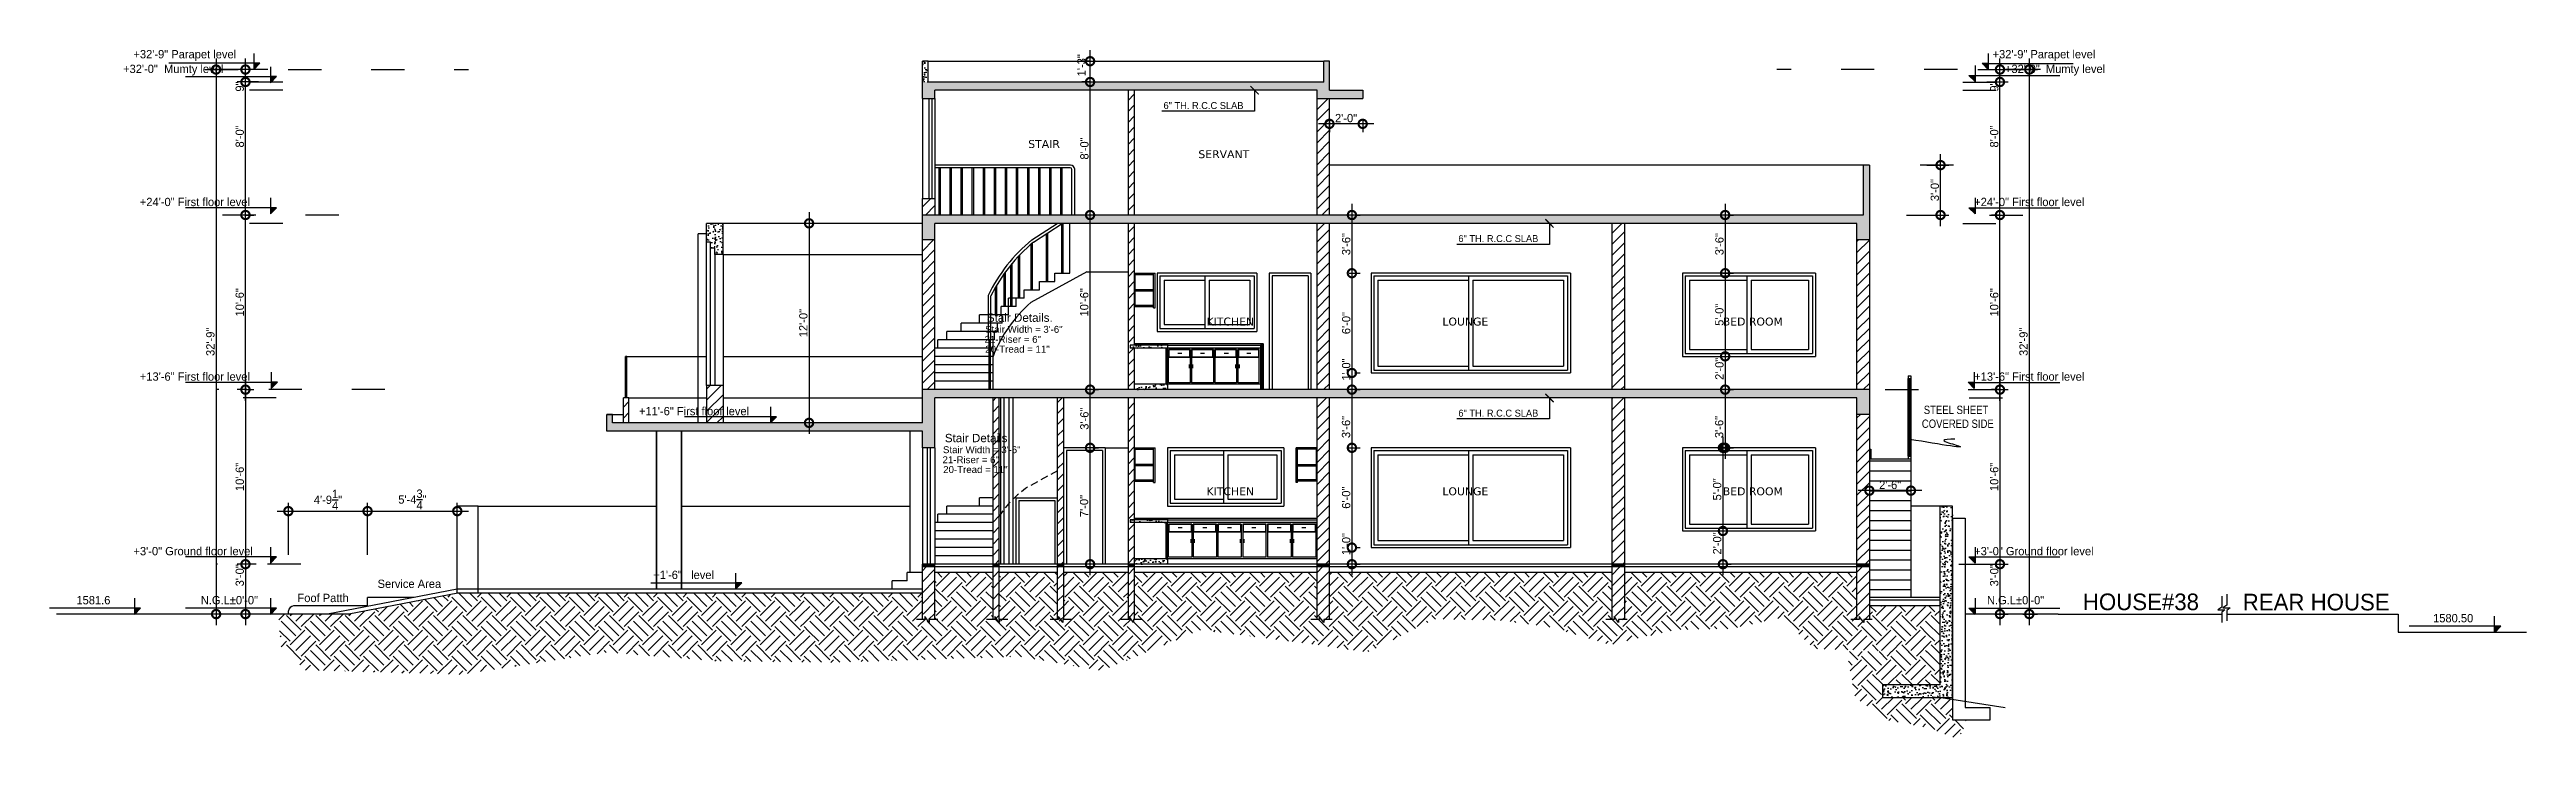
# Model space of a CAD drawing. Header units: inches. Extents: x -36906 to 35154, y -44700 to 686.
# Drawn here: x -19922 to -18132, y -22432 to -21934 of the extents above; entities that cross this region are included whole.
import ezdxf
from ezdxf.enums import TextEntityAlignment as Align

# ---------------------------------------------------------------- set-up
doc = ezdxf.new("R2010")
doc.units = ezdxf.units.IN
doc.header["$LTSCALE"] = 2
doc.header["$MEASUREMENT"] = 0
doc.header["$PDMODE"] = 2
doc.linetypes.add('ACAD_ISO03W100', pattern=[30, 12, -18])
doc.linetypes.add('HIDDEN', pattern=[0.375, 0.25, -0.125])
doc.layers.add('stair', color=141, linetype='Continuous')
doc.layers.add('wall', color=7, linetype='Continuous')
doc.styles.add('dim-1', font='stylu.ttf')
doc.styles.add('Dimension', font='swisscl.ttf')
doc.styles.add('dimtex', font='stylu.ttf')
doc.styles.add('SANSSERIF', font='sanss___.ttf', dxfattribs={"height": 7})
doc.styles.add('style1', font='TIMES.TTF')
doc.dimstyles.new('AREAL', dxfattribs={"dimtxt": 4.5, "dimasz": 4, "dimexe": 2, "dimexo": 0, "dimgap": 2, "dimtad": 1, "dimdec": 3, "dimzin": 3, "dimdsep": 46, "dimlunit": 4, "dimtxsty": 'style1', "dimblk1": 'ARCHTICK', "dimblk2": 'ARCHTICK', "dimsah": 1, "dimcen": 4, "dimdle": 2, "dimclrd": 256, "dimclre": 256, "dimclrt": 141, "dimadec": 0, "dimazin": 0, "dimtfac": 1, "dimtdec": 3, "dimtofl": 0, "dimtmove": 1, "dimatfit": 3, "dimldrblk": 'ARCHTICK', "dimfxl": 0, "dimtolj": 1, "dimtzin": 1, "dimlwd": -1, "dimlwe": -1, "dimarcsym": 0})
doc.dimstyles.new('G8', dxfattribs={"dimscale": 8, "dimtxt": 1, "dimasz": 1.75, "dimexe": 1, "dimexo": 0.25, "dimgap": 0.125, "dimtad": 1, "dimdec": 3, "dimzin": 3, "dimdsep": 46, "dimlunit": 4, "dimtxsty": 'dimtex', "dimblk": 'DOTSMALL', "dimcen": 0.09375, "dimdle": 1, "dimclrd": 256, "dimclre": 256, "dimclrt": 6, "dimadec": 0, "dimazin": 1, "dimtfac": 1, "dimtdec": 3, "dimtofl": 0, "dimtmove": 1, "dimatfit": 3, "dimldrblk": 'DOTSMALL', "dimfxl": 0, "dimtolj": 1, "dimtzin": 1, "dimlwd": -1, "dimlwe": -1, "dimarcsym": 0})
pattern_1 = [(50, (-120672.241, -50203.495), (7.17260183, -0.62752135), [0.75, -8.25]), (355, (-120672.241, -50203.495), (-1.38751334, 7.52192134), [0.6, -6.6]), (100.4514, (-120671.643, -50203.547), (5.7850938, 6.8943954), [0.6374019, -7.0114211]), (46.1842, (-120672.241, -50201.495), (10.6724105, -1.65519014), [1.125, -12.375]), (96.6356, (-120671.352, -50201.633), (9.3466271, 9.7411787), [0.9561029, -10.51713]), (351.1842, (-120672.241, -50201.495), (9.3466195, 9.741186), [0.9, -9.9]), (21, (-120671.241, -50201.995), (5.96907052, -4.0261889), [0.75, -8.25]), (326, (-120671.241, -50201.995), (2.4331533, 7.25150045), [0.6, -6.6]), (71.4514, (-120670.7436, -50202.3304), (8.4022263, 3.22530497), [0.6374019, -7.0114211]), (37.5, (-120672.241, -50203.4949), (0.121598553, 3.32893854), [0, -6.52, 0, -6.7, 0, -6.625]), (7.5, (-120672.241, -50203.495), (2.63069537, 3.94411712), [0, -3.82, 0, -6.37, 0, -2.525]), (327.5, (-120674.471, -50203.4949), (5.33822436, -0.22554872), [0, -2.5, 0, -7.8, 0, -10.35]), (317.5, (-120675.471, -50203.495), (5.8318617, 1.00104982), [0, -3.25, 0, -5.18, 0, -7.35])]
pattern_2 = [(45, (-120672.241, -50203.495), (-3.97747564, 3.97747564), [])]
pattern_3 = [(45, (-120672.241, -50203.495), (2e-15, 21.2132034), [15, -15]), (45, (-120676.219, -50199.517), (2e-15, 21.2132034), [15, -15]), (45, (-120680.196, -50195.54), (2e-15, 21.2132034), [15, -15]), (135, (-120680.196, -50192.888), (-21.2132034, 2e-15), [15, -15]), (135, (-120676.219, -50188.911), (-21.2132034, 2e-15), [15, -15]), (135, (-120672.241, -50184.933), (-21.2132034, 2e-15), [15, -15])]

msp = doc.modelspace()

# ---------------------------------------------------------------- texts
at = {"linetype": 'ByBlock', "style": 'dim-1'}
for s, p in [('+32\'-9" Parapet level', (-19861.0395, -21940.4276)), ('+32\'-9" Parapet level', (-18518.1157, -21940.4276)), ('+32\'-0"  Mumty level', (-19868.5069, -21951.0341)), ('+32\'-0"  Mumty level', (-18509.1857, -21951.0341)), ('+24\'-0" First floor level', (-19856.4021, -22047.0693)), ('+24\'-0" First floor level', (-18531.3843, -22047.0693)), ('+13\'-6" First floor level', (-19856.4021, -22173.0693)), ('+13\'-6" First floor level', (-18531.3843, -22173.0693)), ('+11\'-6" First floor level', (-19495.8481, -22198.0229)), ('+3\'-0" Ground floor level', (-19860.9877, -22299.0693)), ('+1\'-6"   level', (-19485.5418, -22316.1903)), ('+3\'-0" Ground floor level', (-18531.3843, -22299.0693))]:
    msp.add_text(s, height=6, dxfattribs=at).set_placement(p)
at = {"style": 'dim-1'}
for p in [(-19116.9693, -21976.9928), (-18903.9693, -22072.9928), (-18903.9693, -22198.9928)]:
    msp.add_text('6" TH. R.C.C SLAB', height=5, dxfattribs=at).set_placement(p)
at = {"style": 'SANSSERIF'}
for s, height, p in [('Stair Details.', 6, (-19220.7648, -22130.5728)), ('21-Riser = 6"', 5, (-19225.8381, -22145.7295)), ('Stair Width = 3\'-6"', 5, (-19217.8543, -22138.4925)), ('20-Tread = 11"', 5, (-19222.443, -22152.786)), ('Stair Width = 3\'-6"', 5, (-19248.2541, -22225.3667)), ('Stair Details.', 6, (-19251.1646, -22217.447)), ('21-Riser = 6"', 5, (-19256.2379, -22232.6037)), ('20-Tread = 11"', 5, (-19252.8428, -22239.6602))]:
    msp.add_text(s, height=height, dxfattribs=at).set_placement(p, align=Align.CENTER)
at = {"linetype": 'ByBlock', "style": 'dim-1'}
for s, height, p in [('1581.6', 6, (-19889.9254, -22334.4488)), ('N.G.L%%P0\'-0"', 6, (-19791.7106, -22334.4488)), ('Foof Patth', 6, (-19724.0352, -22332.8491)), ('Service Area', 6, (-19661.709, -22322.6282)), ('N.G.L%%P0\'-0"', 6, (-18501.4856, -22334.4488)), ('HOUSE#38', 12, (-18410.9554, -22338.6566)), ('REAR HOUSE', 12, (-18284.3795, -22338.8323)), ('1580.50', 6, (-18185.4254, -22347.4488))]:
    msp.add_text(s, height=height, dxfattribs=at).set_placement(p, align=Align.CENTER)
at = {"char_height": 8, "attachment_point": 2, "style": 'SANSSERIF'}
for s, insert in [('{\\fVerdana|b0|i0|c0|p34;\\H0.7143x;STAIR}', (-19203.2601, -21999.3789)), ('{\\fVerdana|b0|i0|c0|p34;\\H0.7143x;SERVANT}', (-19073.4271, -22006.7442)), ('\\A1;{\\fVerdana|b0|i0|c0|p34;\\H0.7143x; KITCHEN}', (-19069.9884, -22127.5284)), ('{\\fVerdana|b0|i0|c0|p34;\\H0.7143x; LOUNGE}', (-18900.2057, -22127.5284)), ('{\\fVerdana|b0|i0|c0|p34;\\H0.7143x;BED ROOM}', (-18691.2966, -22127.5284)), ('\\A1;{\\fVerdana|b0|i0|c0|p34;\\H0.7143x; KITCHEN}', (-19069.9884, -22250.0265)), ('{\\fVerdana|b0|i0|c0|p34;\\H0.7143x; LOUNGE}', (-18900.2057, -22250.0265)), ('{\\fVerdana|b0|i0|c0|p34;\\H0.7143x;BED ROOM}', (-18691.2966, -22250.0265))]:
    msp.add_mtext(s, dxfattribs=dict(at, insert=insert))
at = {"insert": (-18547.065, -22191.1126, 0), "char_height": 7, "width": 151.031655, "attachment_point": 2, "style": 'Dimension'}
msp.add_mtext('{\\fTechnicLite|b0|i0|c2|p2;\\H1.143x;  \\H0.7499x;STEEL SHEET\\H1.333x;    \\P   \\H0.7502x;COVERED SIDE  \\H0.7773x;   }', dxfattribs=at)

# ---------------------------------------------------------------- blocks, each defined once
blk = doc.blocks.new('_DotSmall')
at = {"color": 0, "linetype": 'ByBlock', "const_width": 0.5}
blk.add_lwpolyline([(-0.0625, 0, 1), (0.0625, 0, 1)], format="xyb", close=True, dxfattribs=at)
blk = doc.blocks.new('*D153')
for p, q in [((-19699.9, -22267.2), (-19619.1, -22267.2)), ((-19691.9, -22268.8), (-19691.9, -22261.2)), ((-19627.1, -22268.8), (-19627.1, -22261.2))]:
    blk.add_line(p, q)
at = {"layer": 'Defpoints', "color": 0}
for p in [(-19691.9, -22274.8), (-19627.1, -22267.2), (-19627.1, -22274.8)]:
    blk.add_point(p, dxfattribs=at)
at = {"xscale": 12, "yscale": 12, "zscale": 12, "rotation": 180}
blk.add_blockref('_DotSmall', (-19691.9, -22267.2), dxfattribs=at)
at = {"xscale": 12, "yscale": 12, "zscale": 12}
blk.add_blockref('_DotSmall', (-19627.1, -22267.2), dxfattribs=at)
at = {"color": 7, "insert": (-19659.5, -22258.8), "char_height": 6, "attachment_point": 5, "style": 'dimtex'}
blk.add_mtext('\\A1;5\'-4{\\H1.000000x;\\S3/4;}"', dxfattribs=at)
blk = doc.blocks.new('*D154')
for p, q in [((-19757.1, -22267.2), (-19683.9, -22267.2)), ((-19749.1, -22298.7), (-19749.1, -22261.2)), ((-19691.9, -22298.7), (-19691.9, -22261.2))]:
    blk.add_line(p, q)
at = {"layer": 'Defpoints', "color": 0}
for p in [(-19691.9, -22267.2), (-19749.1, -22304.7), (-19691.9, -22304.7)]:
    blk.add_point(p, dxfattribs=at)
at = {"xscale": 12, "yscale": 12, "zscale": 12, "rotation": 180}
blk.add_blockref('_DotSmall', (-19749.1, -22267.2), dxfattribs=at)
at = {"xscale": 12, "yscale": 12, "zscale": 12}
blk.add_blockref('_DotSmall', (-19691.9, -22267.2), dxfattribs=at)
at = {"color": 7, "insert": (-19720.5, -22259), "char_height": 6, "attachment_point": 5, "style": 'dimtex'}
blk.add_mtext('\\A1;4\'-9{\\H1.000000x;\\S1/4;}"', dxfattribs=at)
blk = doc.blocks.new('*D155')
for p, q in [((-18513.6, -22179.5), (-18506.8, -22179.5)), ((-18512.8, -22171.5), (-18512.8, -22313.5)), ((-18516.6, -22305.5), (-18506.8, -22305.5))]:
    blk.add_line(p, q)
at = {"layer": 'Defpoints', "color": 0}
for p in [(-18519.6, -22179.5), (-18522.6, -22305.5), (-18512.8, -22305.5)]:
    blk.add_point(p, dxfattribs=at)
at = {"xscale": 12, "yscale": 12, "zscale": 12}
for p, rotation in [((-18512.8, -22179.5), 90), ((-18512.8, -22305.5), 270)]:
    blk.add_blockref('_DotSmall', p, dxfattribs=dict(at, rotation=rotation))
at = {"color": 7, "insert": (-18516.9, -22242.5), "char_height": 6, "attachment_point": 5, "rotation": 90, "style": 'dimtex'}
blk.add_mtext('\\A1;10\'-6"', dxfattribs=at)
blk = doc.blocks.new('*D156')
for p, q in [((-18520.4, -22305.5), (-18506.8, -22305.5)), ((-18512.8, -22297.5), (-18512.8, -22349.5)), ((-18514.8, -22341.5), (-18506.8, -22341.5))]:
    blk.add_line(p, q)
at = {"layer": 'Defpoints', "color": 0}
for p in [(-18526.4, -22305.5), (-18520.8, -22341.5), (-18512.8, -22341.5)]:
    blk.add_point(p, dxfattribs=at)
at = {"xscale": 12, "yscale": 12, "zscale": 12}
for p, rotation in [((-18512.8, -22305.5), 90), ((-18512.8, -22341.5), 270)]:
    blk.add_blockref('_DotSmall', p, dxfattribs=dict(at, rotation=rotation))
at = {"color": 7, "insert": (-18516.9, -22313.5), "char_height": 6, "attachment_point": 5, "rotation": 90, "style": 'dimtex'}
blk.add_mtext('\\A1;3\'-0"', dxfattribs=at)
blk = doc.blocks.new('*D157')
for p, q in [((-18512.8, -22053.5), (-18518.8, -22053.5)), ((-18512.8, -22187.5), (-18512.8, -22045.5)), ((-18512.8, -22179.5), (-18518.8, -22179.5))]:
    blk.add_line(p, q)
at = {"layer": 'Defpoints', "color": 0}
for p in [(-18512.8, -22053.5), (-18506.8, -22053.5), (-18506.8, -22179.5)]:
    blk.add_point(p, dxfattribs=at)
at = {"xscale": 12, "yscale": 12, "zscale": 12}
for p, rotation in [((-18512.8, -22053.5), 90), ((-18512.8, -22179.5), 270)]:
    blk.add_blockref('_DotSmall', p, dxfattribs=dict(at, rotation=rotation))
at = {"color": 7, "insert": (-18516.9, -22116.5), "char_height": 6, "attachment_point": 5, "rotation": 90, "style": 'dimtex'}
blk.add_mtext('\\A1;10\'-6"', dxfattribs=at)
blk = doc.blocks.new('*D158')
for p, q in [((-18511.8, -21948.5), (-18485.6, -21948.5)), ((-18491.6, -21940.5), (-18491.6, -22349.5)), ((-18496.3, -22341.5), (-18485.6, -22341.5))]:
    blk.add_line(p, q)
at = {"layer": 'Defpoints', "color": 0}
for p in [(-18517.8, -21948.5), (-18502.3, -22341.5), (-18491.6, -22341.5)]:
    blk.add_point(p, dxfattribs=at)
at = {"xscale": 12, "yscale": 12, "zscale": 12}
for p, rotation in [((-18491.6, -21948.5), 90), ((-18491.6, -22341.5), 270)]:
    blk.add_blockref('_DotSmall', p, dxfattribs=dict(at, rotation=rotation))
at = {"color": 7, "insert": (-18495.7, -22145), "char_height": 6, "attachment_point": 5, "rotation": 90, "style": 'dimtex'}
blk.add_mtext('\\A1;32\'-9"', dxfattribs=at)
blk = doc.blocks.new('*D159')
for p, q in [((-18512.8, -22061.5), (-18512.8, -21949.5)), ((-18522.3, -21957.5), (-18506.8, -21957.5)), ((-18510.6, -22053.5), (-18506.8, -22053.5))]:
    blk.add_line(p, q)
at = {"layer": 'Defpoints', "color": 0}
for p in [(-18528.3, -21957.5), (-18512.8, -21957.5), (-18516.6, -22053.5)]:
    blk.add_point(p, dxfattribs=at)
at = {"xscale": 12, "yscale": 12, "zscale": 12}
for p, rotation in [((-18512.8, -21957.5), 90), ((-18512.8, -22053.5), 270)]:
    blk.add_blockref('_DotSmall', p, dxfattribs=dict(at, rotation=rotation))
at = {"color": 7, "insert": (-18516.9, -21996.8), "char_height": 6, "attachment_point": 5, "rotation": 90, "style": 'dimtex'}
blk.add_mtext('\\A1;8\'-0"', dxfattribs=at)
blk = doc.blocks.new('*D160')
for p, q in [((-18528.8, -21948.5), (-18506.8, -21948.5)), ((-18512.8, -21965.5), (-18512.8, -21940.5)), ((-18509.5, -21957.5), (-18506.8, -21957.5))]:
    blk.add_line(p, q)
at = {"layer": 'Defpoints', "color": 0}
for p in [(-18534.8, -21948.5), (-18512.8, -21948.5), (-18515.5, -21957.5)]:
    blk.add_point(p, dxfattribs=at)
at = {"xscale": 12, "yscale": 12, "zscale": 12}
for p, rotation in [((-18512.8, -21948.5), 90), ((-18512.8, -21957.5), 270)]:
    blk.add_blockref('_DotSmall', p, dxfattribs=dict(at, rotation=rotation))
at = {"color": 7, "insert": (-18516.9, -21960.8), "char_height": 6, "attachment_point": 5, "rotation": 90, "style": 'dimtex'}
blk.add_mtext('\\A1;9"', dxfattribs=at)
blk = doc.blocks.new('*U29')
at = {"layer": 'stair', "color": 6, "linetype": 'Continuous'}
for p, q in [((-270.7, -4148.5), (-266.3, -4148.5)), ((-266.3, -4153), (-270.7, -4148.5)), ((-266.3, -4148.5), (-266.3, -4153))]:
    blk.add_line(p, q, dxfattribs=at)
blk.add_solid([(-270.7, -4148.5), (-270.7, -4148.5), (-266.3, -4148.5)], dxfattribs=at)
at = {"layer": 'stair', "color": 6, "linetype": 'Continuous', "extrusion": (0, 0, -1)}
blk.add_solid([(270.7, -4148.5), (266.3, -4148.5), (266.3, -4153)], dxfattribs=at)
blk = doc.blocks.new('*D161')
for p, q in [((-18565.6, -22017.5), (-18549.7, -22017.5)), ((-18555.7, -22061.5), (-18555.7, -22009.5)), ((-18555.6, -22053.5), (-18549.7, -22053.5))]:
    blk.add_line(p, q)
at = {"layer": 'Defpoints', "color": 0}
for p in [(-18571.6, -22017.5), (-18555.7, -22017.5), (-18561.6, -22053.5)]:
    blk.add_point(p, dxfattribs=at)
at = {"xscale": 12, "yscale": 12, "zscale": 12}
for p, rotation in [((-18555.7, -22017.5), 90), ((-18555.7, -22053.5), 270)]:
    blk.add_blockref('_DotSmall', p, dxfattribs=dict(at, rotation=rotation))
at = {"color": 7, "insert": (-18559.8, -22035.5), "char_height": 6, "attachment_point": 5, "rotation": 90, "style": 'dimtex'}
blk.add_mtext('\\A1;3\'-0"', dxfattribs=at)
blk = doc.blocks.new('*D162')
for p, q in [((-19779.2, -22179.5), (-19786.1, -22179.5)), ((-19780.1, -22171.5), (-19780.1, -22313.5)), ((-19776.2, -22305.5), (-19786.1, -22305.5))]:
    blk.add_line(p, q)
at = {"layer": 'Defpoints', "color": 0}
for p in [(-19773.2, -22179.5), (-19780.1, -22305.5), (-19770.2, -22305.5)]:
    blk.add_point(p, dxfattribs=at)
at = {"xscale": 12, "yscale": 12, "zscale": 12}
for p, rotation in [((-19780.1, -22179.5), 90), ((-19780.1, -22305.5), 270)]:
    blk.add_blockref('_DotSmall', p, dxfattribs=dict(at, rotation=rotation))
at = {"color": 7, "insert": (-19784.2, -22242.5), "char_height": 6, "attachment_point": 5, "rotation": 90, "style": 'dimtex'}
blk.add_mtext('\\A1;10\'-6"', dxfattribs=at)
blk = doc.blocks.new('*D163')
for p, q in [((-19772.4, -22305.5), (-19786.1, -22305.5)), ((-19780.1, -22297.5), (-19780.1, -22349.5)), ((-19778.1, -22341.5), (-19786.1, -22341.5))]:
    blk.add_line(p, q)
at = {"layer": 'Defpoints', "color": 0}
for p in [(-19766.4, -22305.5), (-19780.1, -22341.5), (-19772.1, -22341.5)]:
    blk.add_point(p, dxfattribs=at)
at = {"xscale": 12, "yscale": 12, "zscale": 12}
for p, rotation in [((-19780.1, -22305.5), 90), ((-19780.1, -22341.5), 270)]:
    blk.add_blockref('_DotSmall', p, dxfattribs=dict(at, rotation=rotation))
at = {"color": 7, "insert": (-19784.2, -22313.5), "char_height": 6, "attachment_point": 5, "rotation": 90, "style": 'dimtex'}
blk.add_mtext('\\A1;3\'-0"', dxfattribs=at)
blk = doc.blocks.new('*D164')
for p, q in [((-19780.1, -22187.5), (-19780.1, -22045.5)), ((-19780.1, -22053.5), (-19774.1, -22053.5)), ((-19780.1, -22179.5), (-19774.1, -22179.5))]:
    blk.add_line(p, q)
at = {"layer": 'Defpoints', "color": 0}
for p in [(-19786.1, -22053.5), (-19780.1, -22053.5), (-19786.1, -22179.5)]:
    blk.add_point(p, dxfattribs=at)
at = {"xscale": 12, "yscale": 12, "zscale": 12}
for p, rotation in [((-19780.1, -22053.5), 90), ((-19780.1, -22179.5), 270)]:
    blk.add_blockref('_DotSmall', p, dxfattribs=dict(at, rotation=rotation))
at = {"color": 7, "insert": (-19784.2, -22116.5), "char_height": 6, "attachment_point": 5, "rotation": 90, "style": 'dimtex'}
blk.add_mtext('\\A1;10\'-6"', dxfattribs=at)
blk = doc.blocks.new('*D165')
for p, q in [((-19781.1, -21948.5), (-19807.3, -21948.5)), ((-19801.3, -21940.5), (-19801.3, -22349.5)), ((-19796.6, -22341.5), (-19807.3, -22341.5))]:
    blk.add_line(p, q)
at = {"layer": 'Defpoints', "color": 0}
for p in [(-19775.1, -21948.5), (-19801.3, -22341.5), (-19790.6, -22341.5)]:
    blk.add_point(p, dxfattribs=at)
at = {"xscale": 12, "yscale": 12, "zscale": 12}
for p, rotation in [((-19801.3, -21948.5), 90), ((-19801.3, -22341.5), 270)]:
    blk.add_blockref('_DotSmall', p, dxfattribs=dict(at, rotation=rotation))
at = {"color": 7, "insert": (-19805.4, -22145), "char_height": 6, "attachment_point": 5, "rotation": 90, "style": 'dimtex'}
blk.add_mtext('\\A1;32\'-9"', dxfattribs=at)
blk = doc.blocks.new('*D166')
for p, q in [((-19780.1, -22061.5), (-19780.1, -21949.5)), ((-19770.6, -21957.5), (-19786.1, -21957.5)), ((-19782.3, -22053.5), (-19786.1, -22053.5))]:
    blk.add_line(p, q)
at = {"layer": 'Defpoints', "color": 0}
for p in [(-19780.1, -21957.5), (-19764.6, -21957.5), (-19776.3, -22053.5)]:
    blk.add_point(p, dxfattribs=at)
at = {"xscale": 12, "yscale": 12, "zscale": 12}
for p, rotation in [((-19780.1, -21957.5), 90), ((-19780.1, -22053.5), 270)]:
    blk.add_blockref('_DotSmall', p, dxfattribs=dict(at, rotation=rotation))
at = {"color": 7, "insert": (-19784.2, -21996.8), "char_height": 6, "attachment_point": 5, "rotation": 90, "style": 'dimtex'}
blk.add_mtext('\\A1;8\'-0"', dxfattribs=at)
blk = doc.blocks.new('*D167')
for p, q in [((-19764, -21948.5), (-19786.1, -21948.5)), ((-19780.1, -21965.5), (-19780.1, -21940.5)), ((-19783.4, -21957.5), (-19786.1, -21957.5))]:
    blk.add_line(p, q)
at = {"layer": 'Defpoints', "color": 0}
for p in [(-19780.1, -21948.5), (-19758, -21948.5), (-19777.4, -21957.5)]:
    blk.add_point(p, dxfattribs=at)
at = {"xscale": 12, "yscale": 12, "zscale": 12}
for p, rotation in [((-19780.1, -21948.5), 90), ((-19780.1, -21957.5), 270)]:
    blk.add_blockref('_DotSmall', p, dxfattribs=dict(at, rotation=rotation))
at = {"color": 7, "insert": (-19784.2, -21960.8), "char_height": 6, "attachment_point": 5, "rotation": 90, "style": 'dimtex'}
blk.add_mtext('\\A1;9"', dxfattribs=at)
blk = doc.blocks.new('*D168')
for p, q in [((-19367.3, -22059.5), (-19379, -22059.5)), ((-19373, -22051.5), (-19373, -22211.5)), ((-19373.3, -22203.5), (-19379, -22203.5))]:
    blk.add_line(p, q)
at = {"layer": 'Defpoints', "color": 0}
for p in [(-19361.3, -22059.5), (-19373, -22203.5), (-19367.3, -22203.5)]:
    blk.add_point(p, dxfattribs=at)
at = {"xscale": 12, "yscale": 12, "zscale": 12}
for p, rotation in [((-19373, -22059.5), 90), ((-19373, -22203.5), 270)]:
    blk.add_blockref('_DotSmall', p, dxfattribs=dict(at, rotation=rotation))
at = {"color": 7, "insert": (-19377.1, -22131.5), "char_height": 6, "attachment_point": 5, "rotation": 90, "style": 'dimtex'}
blk.add_mtext('\\A1;12\'-0"', dxfattribs=at)
blk = doc.blocks.new('*D169')
for p, q in [((-18980.9, -22171.5), (-18980.9, -22229.5)), ((-18977.9, -22179.5), (-18974.9, -22179.5)), ((-18983, -22221.5), (-18974.9, -22221.5))]:
    blk.add_line(p, q)
at = {"layer": 'Defpoints', "color": 0}
for p in [(-18983.9, -22179.5), (-18989, -22221.5), (-18980.9, -22221.5)]:
    blk.add_point(p, dxfattribs=at)
at = {"xscale": 12, "yscale": 12, "zscale": 12}
for p, rotation in [((-18980.9, -22179.5), 90), ((-18980.9, -22221.5), 270)]:
    blk.add_blockref('_DotSmall', p, dxfattribs=dict(at, rotation=rotation))
at = {"color": 7, "insert": (-18985.1, -22206.5), "char_height": 6, "attachment_point": 5, "rotation": 90, "style": 'dimtex'}
blk.add_mtext('\\A1;3\'-6"', dxfattribs=at)
blk = doc.blocks.new('*D170')
for p, q in [((-18980.9, -22213.5), (-18980.9, -22301.5)), ((-18977.7, -22221.5), (-18974.9, -22221.5)), ((-18977.7, -22293.5), (-18974.9, -22293.5))]:
    blk.add_line(p, q)
at = {"layer": 'Defpoints', "color": 0}
for p in [(-18983.7, -22221.5), (-18983.7, -22293.5), (-18980.9, -22293.5)]:
    blk.add_point(p, dxfattribs=at)
at = {"xscale": 12, "yscale": 12, "zscale": 12}
for p, rotation in [((-18980.9, -22221.5), 90), ((-18980.9, -22293.5), 270)]:
    blk.add_blockref('_DotSmall', p, dxfattribs=dict(at, rotation=rotation))
at = {"color": 7, "insert": (-18985, -22257.5), "char_height": 6, "attachment_point": 5, "rotation": 90, "style": 'dimtex'}
blk.add_mtext('\\A1;6\'-0"', dxfattribs=at)
blk = doc.blocks.new('*D171')
for p, q in [((-18980.9, -22045.5), (-18980.9, -22103.5)), ((-18977.7, -22053.5), (-18974.9, -22053.5)), ((-18982.9, -22095.5), (-18974.9, -22095.5))]:
    blk.add_line(p, q)
at = {"layer": 'Defpoints', "color": 0}
for p in [(-18983.7, -22053.5), (-18988.9, -22095.5), (-18980.9, -22095.5)]:
    blk.add_point(p, dxfattribs=at)
at = {"xscale": 12, "yscale": 12, "zscale": 12}
for p, rotation in [((-18980.9, -22053.5), 90), ((-18980.9, -22095.5), 270)]:
    blk.add_blockref('_DotSmall', p, dxfattribs=dict(at, rotation=rotation))
at = {"color": 7, "insert": (-18985, -22074.5), "char_height": 6, "attachment_point": 5, "rotation": 90, "style": 'dimtex'}
blk.add_mtext('\\A1;3\'-6"', dxfattribs=at)
blk = doc.blocks.new('*D172')
for p, q in [((-18980.9, -22087.5), (-18980.9, -22175.5)), ((-18977.7, -22095.5), (-18974.9, -22095.5)), ((-18979, -22167.5), (-18974.9, -22167.5))]:
    blk.add_line(p, q)
at = {"layer": 'Defpoints', "color": 0}
for p in [(-18983.7, -22095.5), (-18985, -22167.5), (-18980.9, -22167.5)]:
    blk.add_point(p, dxfattribs=at)
at = {"xscale": 12, "yscale": 12, "zscale": 12}
for p, rotation in [((-18980.9, -22095.5), 90), ((-18980.9, -22167.5), 270)]:
    blk.add_blockref('_DotSmall', p, dxfattribs=dict(at, rotation=rotation))
at = {"color": 7, "insert": (-18985, -22131.5), "char_height": 6, "attachment_point": 5, "rotation": 90, "style": 'dimtex'}
blk.add_mtext('\\A1;6\'-0"', dxfattribs=at)
blk = doc.blocks.new('*D173')
for p, q in [((-18980.9, -22159.5), (-18980.9, -22187.5)), ((-18979, -22179.5), (-18974.9, -22179.5)), ((-18977.7, -22167.5), (-18974.9, -22167.5))]:
    blk.add_line(p, q)
at = {"layer": 'Defpoints', "color": 0}
for p in [(-18985, -22179.5), (-18983.7, -22167.5), (-18980.9, -22179.5)]:
    blk.add_point(p, dxfattribs=at)
at = {"xscale": 12, "yscale": 12, "zscale": 12}
for p, rotation in [((-18980.9, -22167.5), 90), ((-18980.9, -22179.5), 270)]:
    blk.add_blockref('_DotSmall', p, dxfattribs=dict(at, rotation=rotation))
at = {"color": 7, "insert": (-18985, -22165), "char_height": 6, "attachment_point": 5, "rotation": 90, "style": 'dimtex'}
blk.add_mtext('\\A1;1\'-0"', dxfattribs=at)
blk = doc.blocks.new('*D174')
for p, q in [((-18980.9, -22285.5), (-18980.9, -22313.5)), ((-18979, -22305.5), (-18974.9, -22305.5)), ((-18977.7, -22293.5), (-18974.9, -22293.5))]:
    blk.add_line(p, q)
at = {"layer": 'Defpoints', "color": 0}
for p in [(-18985, -22305.5), (-18983.7, -22293.5), (-18980.9, -22305.5)]:
    blk.add_point(p, dxfattribs=at)
at = {"xscale": 12, "yscale": 12, "zscale": 12}
for p, rotation in [((-18980.9, -22293.5), 90), ((-18980.9, -22305.5), 270)]:
    blk.add_blockref('_DotSmall', p, dxfattribs=dict(at, rotation=rotation))
at = {"color": 7, "insert": (-18985, -22291), "char_height": 6, "attachment_point": 5, "rotation": 90, "style": 'dimtex'}
blk.add_mtext('\\A1;1\'-0"', dxfattribs=at)
blk = doc.blocks.new('*D175')
for p, q in [((-18711.3, -22171.5), (-18711.3, -22229.5)), ((-18708.3, -22179.5), (-18705.3, -22179.5)), ((-18713.4, -22221.5), (-18705.3, -22221.5))]:
    blk.add_line(p, q)
at = {"layer": 'Defpoints', "color": 0}
for p in [(-18714.3, -22179.5), (-18719.4, -22221.5), (-18711.3, -22221.5)]:
    blk.add_point(p, dxfattribs=at)
at = {"xscale": 12, "yscale": 12, "zscale": 12}
for p, rotation in [((-18711.3, -22179.5), 90), ((-18711.3, -22221.5), 270)]:
    blk.add_blockref('_DotSmall', p, dxfattribs=dict(at, rotation=rotation))
at = {"color": 7, "insert": (-18715.6, -22206.5), "char_height": 6, "attachment_point": 5, "rotation": 90, "style": 'dimtex'}
blk.add_mtext('\\A1;3\'-6"', dxfattribs=at)
blk = doc.blocks.new('*D176')
for p, q in [((-18712.9, -22213.5), (-18712.9, -22289.5)), ((-18708.2, -22221.5), (-18706.9, -22221.5)), ((-18709.8, -22281.5), (-18706.9, -22281.5))]:
    blk.add_line(p, q)
at = {"layer": 'Defpoints', "color": 0}
for p in [(-18714.2, -22221.5), (-18715.8, -22281.5), (-18712.9, -22281.5)]:
    blk.add_point(p, dxfattribs=at)
at = {"xscale": 12, "yscale": 12, "zscale": 12}
for p, rotation in [((-18712.9, -22221.5), 90), ((-18712.9, -22281.5), 270)]:
    blk.add_blockref('_DotSmall', p, dxfattribs=dict(at, rotation=rotation))
at = {"color": 7, "insert": (-18717, -22251.5), "char_height": 6, "attachment_point": 5, "rotation": 90, "style": 'dimtex'}
blk.add_mtext('\\A1;5\'-0"', dxfattribs=at)
blk = doc.blocks.new('*D177')
for p, q in [((-18711.3, -22045.5), (-18711.3, -22103.5)), ((-18708.2, -22053.5), (-18705.3, -22053.5)), ((-18713.3, -22095.5), (-18705.3, -22095.5))]:
    blk.add_line(p, q)
at = {"layer": 'Defpoints', "color": 0}
for p in [(-18714.2, -22053.5), (-18719.3, -22095.5), (-18711.3, -22095.5)]:
    blk.add_point(p, dxfattribs=at)
at = {"xscale": 12, "yscale": 12, "zscale": 12}
for p, rotation in [((-18711.3, -22053.5), 90), ((-18711.3, -22095.5), 270)]:
    blk.add_blockref('_DotSmall', p, dxfattribs=dict(at, rotation=rotation))
at = {"color": 7, "insert": (-18715.4, -22074.5), "char_height": 6, "attachment_point": 5, "rotation": 90, "style": 'dimtex'}
blk.add_mtext('\\A1;3\'-6"', dxfattribs=at)
blk = doc.blocks.new('*D178')
for p, q in [((-18711.3, -22087.5), (-18711.3, -22163.5)), ((-18708.2, -22095.5), (-18705.3, -22095.5)), ((-18709.4, -22155.5), (-18705.3, -22155.5))]:
    blk.add_line(p, q)
at = {"layer": 'Defpoints', "color": 0}
for p in [(-18714.2, -22095.5), (-18715.4, -22155.5), (-18711.3, -22155.5)]:
    blk.add_point(p, dxfattribs=at)
at = {"xscale": 12, "yscale": 12, "zscale": 12}
for p, rotation in [((-18711.3, -22095.5), 90), ((-18711.3, -22155.5), 270)]:
    blk.add_blockref('_DotSmall', p, dxfattribs=dict(at, rotation=rotation))
at = {"color": 7, "insert": (-18715.4, -22125.5), "char_height": 6, "attachment_point": 5, "rotation": 90, "style": 'dimtex'}
blk.add_mtext('\\A1;5\'-0"', dxfattribs=at)
blk = doc.blocks.new('*D179')
for p, q in [((-18711.3, -22147.5), (-18711.3, -22187.5)), ((-18708.2, -22155.5), (-18705.3, -22155.5)), ((-18709.4, -22179.5), (-18705.3, -22179.5))]:
    blk.add_line(p, q)
at = {"layer": 'Defpoints', "color": 0}
for p in [(-18714.2, -22155.5), (-18715.4, -22179.5), (-18711.3, -22179.5)]:
    blk.add_point(p, dxfattribs=at)
at = {"xscale": 12, "yscale": 12, "zscale": 12}
for p, rotation in [((-18711.3, -22155.5), 90), ((-18711.3, -22179.5), 270)]:
    blk.add_blockref('_DotSmall', p, dxfattribs=dict(at, rotation=rotation))
at = {"color": 7, "insert": (-18715.4, -22164.5), "char_height": 6, "attachment_point": 5, "rotation": 90, "style": 'dimtex'}
blk.add_mtext('\\A1;2\'-0"', dxfattribs=at)
blk = doc.blocks.new('*D180')
for p, q in [((-18712.9, -22273.5), (-18712.9, -22313.5)), ((-18709.8, -22281.5), (-18706.9, -22281.5)), ((-18709.4, -22305.5), (-18706.9, -22305.5))]:
    blk.add_line(p, q)
at = {"layer": 'Defpoints', "color": 0}
for p in [(-18715.8, -22281.5), (-18715.4, -22305.5), (-18712.9, -22305.5)]:
    blk.add_point(p, dxfattribs=at)
at = {"xscale": 12, "yscale": 12, "zscale": 12}
for p, rotation in [((-18712.9, -22281.5), 90), ((-18712.9, -22305.5), 270)]:
    blk.add_blockref('_DotSmall', p, dxfattribs=dict(at, rotation=rotation))
at = {"color": 7, "insert": (-18717, -22290.5), "char_height": 6, "attachment_point": 5, "rotation": 90, "style": 'dimtex'}
blk.add_mtext('\\A1;2\'-0"', dxfattribs=at)
blk = doc.blocks.new('*D181')
for p, q in [((-18569.1, -22252.4), (-18615.1, -22252.4)), ((-18607.1, -22255.5), (-18607.1, -22258.4)), ((-18577.1, -22255.5), (-18577.1, -22258.4))]:
    blk.add_line(p, q)
at = {"layer": 'Defpoints', "color": 0}
for p in [(-18607.1, -22249.5), (-18607.1, -22252.4), (-18577.1, -22249.5)]:
    blk.add_point(p, dxfattribs=at)
at = {"xscale": 12, "yscale": 12, "zscale": 12, "rotation": 180}
blk.add_blockref('_DotSmall', (-18607.1, -22252.4), dxfattribs=at)
at = {"xscale": 12, "yscale": 12, "zscale": 12}
blk.add_blockref('_DotSmall', (-18577.1, -22252.4), dxfattribs=at)
at = {"color": 7, "insert": (-18592.1, -22248.3), "char_height": 6, "attachment_point": 5, "style": 'dimtex'}
blk.add_mtext('\\A1;2\'-6"', dxfattribs=at)
blk = doc.blocks.new('*D182')
for p, q in [((-18965.1, -21987.7), (-19005.1, -21987.7)), ((-18997.1, -21984.3), (-18997.1, -21993.7)), ((-18973.1, -21984.3), (-18973.1, -21993.7))]:
    blk.add_line(p, q)
at = {"layer": 'Defpoints', "color": 0}
for p in [(-18997.1, -21978.3), (-18997.1, -21987.7), (-18973.1, -21978.3)]:
    blk.add_point(p, dxfattribs=at)
at = {"xscale": 12, "yscale": 12, "zscale": 12, "rotation": 180}
blk.add_blockref('_DotSmall', (-18997.1, -21987.7), dxfattribs=at)
at = {"xscale": 12, "yscale": 12, "zscale": 12}
blk.add_blockref('_DotSmall', (-18973.1, -21987.7), dxfattribs=at)
at = {"color": 7, "insert": (-18985.1, -21983.6), "char_height": 6, "attachment_point": 5, "style": 'dimtex'}
blk.add_mtext('\\A1;2\'-0"', dxfattribs=at)
blk = doc.blocks.new('_ArchTick')
at = {"layer": 'wall', "color": 0, "const_width": 0.15}
blk.add_lwpolyline([(-0.5, -0.5), (0.5, 0.5)], dxfattribs=at)
blk = doc.blocks.new('*D183')
for p, q in [((-19170, -22313.5), (-19170, -22213.5)), ((-19170.5, -22221.5), (-19176, -22221.5)), ((-19170.5, -22305.5), (-19176, -22305.5))]:
    blk.add_line(p, q)
at = {"layer": 'Defpoints', "color": 0}
for p in [(-19170, -22221.5), (-19164.5, -22221.5), (-19164.5, -22305.5)]:
    blk.add_point(p, dxfattribs=at)
at = {"xscale": 12, "yscale": 12, "zscale": 12}
for p, rotation in [((-19170, -22221.5), 90), ((-19170, -22305.5), 270)]:
    blk.add_blockref('_DotSmall', p, dxfattribs=dict(at, rotation=rotation))
at = {"color": 7, "insert": (-19174.3, -22263.5), "char_height": 6, "attachment_point": 5, "rotation": 90, "style": 'dimtex'}
blk.add_mtext('\\A1;7\'-0"', dxfattribs=at)
blk = doc.blocks.new('*D184')
for p, q in [((-19170, -22229.5), (-19170, -22171.5)), ((-19168.1, -22179.5), (-19164, -22179.5)), ((-19168.1, -22221.5), (-19164, -22221.5))]:
    blk.add_line(p, q)
at = {"layer": 'Defpoints', "color": 0}
for p in [(-19174.1, -22179.5), (-19170, -22179.5), (-19174.1, -22221.5)]:
    blk.add_point(p, dxfattribs=at)
at = {"xscale": 12, "yscale": 12, "zscale": 12}
for p, rotation in [((-19170, -22179.5), 90), ((-19170, -22221.5), 270)]:
    blk.add_blockref('_DotSmall', p, dxfattribs=dict(at, rotation=rotation))
at = {"color": 7, "insert": (-19174.1, -22200.5), "char_height": 6, "attachment_point": 5, "rotation": 90, "style": 'dimtex'}
blk.add_mtext('\\A1;3\'-6"', dxfattribs=at)
blk = doc.blocks.new('*D185')
for p, q in [((-19170.5, -22053.5), (-19176, -22053.5)), ((-19170, -22187.5), (-19170, -22045.5)), ((-19170.5, -22179.5), (-19176, -22179.5))]:
    blk.add_line(p, q)
at = {"layer": 'Defpoints', "color": 0}
for p in [(-19170, -22053.5), (-19164.5, -22053.5), (-19164.5, -22179.5)]:
    blk.add_point(p, dxfattribs=at)
at = {"xscale": 12, "yscale": 12, "zscale": 12}
for p, rotation in [((-19170, -22053.5), 90), ((-19170, -22179.5), 270)]:
    blk.add_blockref('_DotSmall', p, dxfattribs=dict(at, rotation=rotation))
at = {"color": 7, "insert": (-19174.2, -22116.5), "char_height": 6, "attachment_point": 5, "rotation": 90, "style": 'dimtex'}
blk.add_mtext('\\A1;10\'-6"', dxfattribs=at)
blk = doc.blocks.new('*D186')
for p, q in [((-19170, -22061.5), (-19170, -21949.5)), ((-19170.5, -21957.5), (-19176, -21957.5)), ((-19170.5, -22053.5), (-19176, -22053.5))]:
    blk.add_line(p, q)
at = {"layer": 'Defpoints', "color": 0}
for p in [(-19170, -21957.5), (-19164.5, -21957.5), (-19164.5, -22053.5)]:
    blk.add_point(p, dxfattribs=at)
at = {"xscale": 12, "yscale": 12, "zscale": 12}
for p, rotation in [((-19170, -21957.5), 90), ((-19170, -22053.5), 270)]:
    blk.add_blockref('_DotSmall', p, dxfattribs=dict(at, rotation=rotation))
at = {"color": 7, "insert": (-19174.1, -22005.5), "char_height": 6, "attachment_point": 5, "rotation": 90, "style": 'dimtex'}
blk.add_mtext('\\A1;8\'-0"', dxfattribs=at)
blk = doc.blocks.new('*D187')
for p, q in [((-19170, -21965.5), (-19170, -21934.5)), ((-19170.5, -21942.5), (-19176, -21942.5)), ((-19170.5, -21957.5), (-19176, -21957.5))]:
    blk.add_line(p, q)
at = {"layer": 'Defpoints', "color": 0}
for p in [(-19170, -21942.5), (-19164.5, -21942.5), (-19164.5, -21957.5)]:
    blk.add_point(p, dxfattribs=at)
at = {"xscale": 12, "yscale": 12, "zscale": 12}
for p, rotation in [((-19170, -21942.5), 90), ((-19170, -21957.5), 270)]:
    blk.add_blockref('_DotSmall', p, dxfattribs=dict(at, rotation=rotation))
at = {"color": 7, "insert": (-19176.2, -21945.4), "char_height": 6, "attachment_point": 5, "rotation": 90, "style": 'dimtex'}
blk.add_mtext('\\A1;1\'-3"', dxfattribs=at)

# ---------------------------------------------------------------- dimensions: what is measured, and where the dimension line sits
for base, p1, p2, picture, middle in [((-19170.0244, -21942.5058), (-19164.4608, -21957.5058), (-19164.4608, -21942.5058), '*D187', (-19172.0911, -21945.4058)), ((-19780.1006, -21957.5058), (-19776.2543, -22053.5058), (-19764.6043, -21957.5058), '*D166', (-19780.1006, -21996.7713)), ((-19780.1006, -21948.5058), (-19777.3525, -21957.5058), (-19758.0364, -21948.5058), '*D167', (-19780.1006, -21960.7641)), ((-18512.7618, -21948.5058), (-18515.51, -21957.5058), (-18534.8261, -21948.5058), '*D160', (-18512.7618, -21960.7641)), ((-18512.7618, -21957.5058), (-18516.6081, -22053.5058), (-18528.2582, -21957.5058), '*D159', (-18512.7618, -21996.7713)), ((-18980.862, -22095.5058), (-18983.7356, -22053.5058), (-18988.862, -22095.5058), '*D171', (-18980.862, -22074.5058)), ((-18711.2804, -22095.5058), (-18714.154, -22053.5058), (-18719.2804, -22095.5058), '*D177', (-18711.2804, -22074.5058)), ((-18711.2804, -22179.5058), (-18714.154, -22155.5058), (-18715.4442, -22179.5058), '*D179', (-18711.2804, -22164.5058)), ((-18980.862, -22179.5058), (-18983.7356, -22167.5058), (-18985.0258, -22179.5058), '*D173', (-18980.862, -22165.0237)), ((-18980.862, -22221.5058), (-18983.8955, -22179.5058), (-18989.0218, -22221.5058), '*D169', (-18981.0218, -22206.5058)), ((-18711.2804, -22221.5058), (-18714.3139, -22179.5058), (-18719.4403, -22221.5058), '*D175', (-18711.4403, -22206.5058)), ((-18712.8771, -22305.5058), (-18715.7508, -22281.5058), (-18715.4442, -22305.5058), '*D180', (-18712.8771, -22290.5058)), ((-18980.862, -22305.5058), (-18983.7356, -22293.5058), (-18985.0258, -22305.5058), '*D174', (-18980.862, -22291.0237)), ((-19780.1006, -22341.5058), (-19766.413, -22305.5058), (-19772.0842, -22341.5058), '*D163', (-19780.1006, -22313.5058)), ((-18512.7618, -22341.5058), (-18526.4494, -22305.5058), (-18520.7783, -22341.5058), '*D156', (-18512.7618, -22313.5058))]:
    dim = msp.add_linear_dim(base=base, p1=p1, p2=p2, angle=90, dimstyle='G8', override={"dimtxt": 0.75, "dimasz": 1.5, "dimexe": 0.75, "dimexo": 0.75, "dimclrt": 7})
    dim.commit()
    dim.dimension.update_dxf_attribs({"geometry": picture, "text_midpoint": middle, "dimtype": 160})
for base, p1, p2, picture, middle in [((-19801.2886, -22341.5058), (-19775.0685, -21948.5058), (-19790.5648, -22341.5058), '*D165', (-19805.3962, -22145.0058)), ((-19170.0244, -21957.5058), (-19164.4608, -22053.5058), (-19164.4608, -21957.5058), '*D186', (-19174.1496, -22005.5058)), ((-18491.5738, -22341.5058), (-18517.7939, -21948.5058), (-18502.2977, -22341.5058), '*D158', (-18495.6814, -22145.0058)), ((-18555.7176, -22017.5058), (-18561.6489, -22053.5058), (-18571.5684, -22017.5058), '*D161', (-18559.8471, -22035.5058)), ((-19780.1006, -22053.5058), (-19786.1006, -22179.5058), (-19786.1006, -22053.5058), '*D164', (-19784.2346, -22116.5058)), ((-19373.0121, -22203.5058), (-19361.3014, -22059.5058), (-19367.3014, -22203.5058), '*D168', (-19377.1197, -22131.5058)), ((-19170.0244, -22053.5058), (-19164.4608, -22179.5058), (-19164.4608, -22053.5058), '*D185', (-19174.1584, -22116.5058)), ((-18512.7618, -22053.5058), (-18506.7618, -22179.5058), (-18506.7618, -22053.5058), '*D157', (-18516.8958, -22116.5058)), ((-18980.862, -22167.5058), (-18983.7356, -22095.5058), (-18985.0258, -22167.5058), '*D172', (-18984.9959, -22131.5058)), ((-18711.2804, -22155.5058), (-18714.154, -22095.5058), (-18715.4442, -22155.5058), '*D178', (-18715.432, -22125.5058)), ((-19780.1006, -22305.5058), (-19773.2222, -22179.5058), (-19770.2222, -22305.5058), '*D162', (-19784.2346, -22242.5058)), ((-19170.0244, -22179.5058), (-19174.0878, -22221.5058), (-19174.0878, -22179.5058), '*D184', (-19174.1364, -22200.5058)), ((-18512.7618, -22305.5058), (-18519.6403, -22179.5058), (-18522.6403, -22305.5058), '*D155', (-18516.8958, -22242.5058)), ((-19170.0244, -22221.5058), (-19164.4608, -22305.5058), (-19164.4608, -22221.5058), '*D183', (-19174.2616, -22263.5058)), ((-18980.862, -22293.5058), (-18983.7356, -22221.5058), (-18983.7356, -22293.5058), '*D170', (-18984.9959, -22257.5058)), ((-18712.8771, -22281.5058), (-18714.154, -22221.5058), (-18715.7508, -22281.5058), '*D176', (-18717.0287, -22251.5058))]:
    dim = msp.add_linear_dim(base=base, p1=p1, p2=p2, angle=90, dimstyle='G8', override={"dimtxt": 0.75, "dimasz": 1.5, "dimexe": 0.75, "dimexo": 0.75, "dimclrt": 7})
    dim.commit()
    dim.dimension.update_dxf_attribs({"geometry": picture, "text_midpoint": middle})
for base, p1, p2, picture, middle in [((-18997.0878, -21987.6849), (-18973.0878, -21978.2872), (-18997.0878, -21978.2872), '*D182', (-18985.0878, -21983.5773)), ((-19691.8878, -22267.1852), (-19749.1278, -22304.6749), (-19691.8878, -22304.6749), '*D154', (-19720.5078, -22258.9502)), ((-19627.0878, -22267.1852), (-19691.8878, -22274.7723), (-19627.0878, -22274.7723), '*D153', (-19659.4878, -22258.8184)), ((-18607.0878, -22252.4344), (-18577.0878, -22249.4684), (-18607.0878, -22249.4684), '*D181', (-18592.0878, -22248.3224))]:
    dim = msp.add_linear_dim(base=base, p1=p1, p2=p2, dimstyle='G8', override={"dimtxt": 0.75, "dimasz": 1.5, "dimexe": 0.75, "dimexo": 0.75, "dimclrt": 7})
    dim.commit()
    dim.dimension.update_dxf_attribs({"geometry": picture, "text_midpoint": middle})

# ---------------------------------------------------------------- hatches: boundary and pattern name
h = msp.add_hatch()
h.set_pattern_fill('AR-CONC', color=256, style=0)
h.set_pattern_definition(pattern_1)
h.paths.add_polyline_path([(-18997.0878, -21942.5058), (-19001.0878, -21942.5058), (-19001.0878, -21957.5058), (-19291.0878, -21957.5058), (-19291.0878, -21969.5058), (-19282.0878, -21969.5058), (-19282.0878, -21963.5058), (-19006.0878, -21963.5058), (-19006.0878, -21969.5058), (-18973.0878, -21969.5058), (-18973.0878, -21963.5058), (-18997.0878, -21963.5058)])
h = msp.add_hatch()
h.set_pattern_fill('AR-CONC', color=256, style=0)
h.set_pattern_definition(pattern_1)
h.paths.add_polyline_path([(-19287.0878, -21942.5058), (-19291.0878, -21942.5058), (-19291.0878, -21957.5058), (-19287.0878, -21957.5058)])
at = {"linetype": 'Continuous', "ltscale": 20}
h = msp.add_hatch(dxfattribs=at)
h.set_pattern_fill('LINE', color=256, scale=45, angle=45, style=0)
h.set_pattern_definition(pattern_2)
h.paths.add_polyline_path([(-19138.0878, -22059.5058), (-19142.5878, -22059.5058), (-19142.5878, -22179.5058), (-19138.0878, -22179.5058), (-19138.0878, -22149.5058), (-19141.0878, -22149.5058), (-19141.0878, -22147.5058), (-19138.0878, -22147.5058)])
h.paths.add_polyline_path([(-19142.5878, -22053.5058), (-19138.0878, -22053.5058), (-19138.0878, -21963.5058), (-19142.5878, -21963.5058)])
h = msp.add_hatch(dxfattribs=at)
h.set_pattern_fill('LINE', color=256, scale=45, angle=45, style=0)
h.set_pattern_definition(pattern_2)
h.paths.add_polyline_path([(-18997.0878, -22307.5058), (-19006.0878, -22307.5058), (-19006.0878, -22345.4915), (-19004.469, -22345.4915), (-19004.469, -22343.1414), (-19001.22, -22347.5714), (-19001.22, -22345.4915), (-18997.0878, -22345.4915)])
h.paths.add_polyline_path([(-18997.0878, -22185.5058), (-19006.0878, -22185.5058), (-19006.0878, -22305.5058), (-18997.0878, -22305.5058)])
h.paths.add_polyline_path([(-18997.0878, -22059.5058), (-19006.0878, -22059.5058), (-19006.0878, -22179.5058), (-18997.0878, -22179.5058)])
h.paths.add_polyline_path([(-18997.0878, -21969.5058), (-19006.0878, -21969.5058), (-19006.0878, -22053.5058), (-18997.0878, -22053.5058)])
h = msp.add_hatch()
h.set_pattern_fill('AR-CONC', color=256, style=0)
h.set_pattern_definition(pattern_1)
h.paths.add_polyline_path([(-18607.0878, -22017.5058), (-18611.5878, -22017.5058), (-18611.5878, -22053.5058), (-18921.0245, -22053.5058), (-18920.5429, -22059.5058), (-18616.0878, -22059.5058), (-18616.0878, -22071.5058), (-18607.0878, -22071.5058)])
h = msp.add_hatch(dxfattribs=at)
h.set_pattern_fill('LINE', color=256, scale=45, angle=45, style=0)
h.set_pattern_definition(pattern_2)
h.paths.add_polyline_path([(-19291.0878, -22053.5058), (-19282.0878, -22053.5058), (-19282.0878, -22041.5058), (-19291.0878, -22041.5058)])
h.paths.add_polyline_path([(-19291.0878, -22179.5058), (-19282.0878, -22179.5058), (-19282.0878, -22071.5058), (-19291.0878, -22071.5058)])
h.paths.add_polyline_path([(-19282.0878, -22307.5058), (-19291.0878, -22307.5058), (-19291.0878, -22340.9342), (-19287.7454, -22345.4915), (-19282.0878, -22345.4915)])
h = msp.add_hatch()
h.set_pattern_fill('AR-CONC', color=256, style=0)
h.set_pattern_definition([(50, (-120768.241, -50203.495), (7.17260183, -0.62752135), [0.75, -8.25]), (355, (-120768.241, -50203.495), (-1.38751334, 7.52192134), [0.6, -6.6]), (100.4514, (-120767.643, -50203.547), (5.7850938, 6.8943954), [0.6374019, -7.0114211]), (46.1842, (-120768.241, -50201.495), (10.6724105, -1.65519014), [1.125, -12.375]), (96.6356, (-120767.352, -50201.633), (9.3466271, 9.7411787), [0.9561029, -10.51713]), (351.1842, (-120768.241, -50201.495), (9.3466195, 9.741186), [0.9, -9.9]), (21, (-120767.241, -50201.995), (5.96907052, -4.0261889), [0.75, -8.25]), (326, (-120767.241, -50201.995), (2.4331533, 7.25150045), [0.6, -6.6]), (71.4514, (-120766.7436, -50202.3304), (8.4022263, 3.22530497), [0.6374019, -7.0114211]), (37.5, (-120768.241, -50203.4949), (0.121598553, 3.32893854), [0, -6.52, 0, -6.7, 0, -6.625]), (7.5, (-120768.241, -50203.495), (2.63069537, 3.94411712), [0, -3.82, 0, -6.37, 0, -2.525]), (327.5, (-120770.471, -50203.4949), (5.33822436, -0.22554872), [0, -2.5, 0, -7.8, 0, -10.35]), (317.5, (-120771.471, -50203.495), (5.8318617, 1.00104982), [0, -3.25, 0, -5.18, 0, -7.35])])
h.paths.add_polyline_path([(-19435.0878, -22059.5058), (-19447.0878, -22059.5058), (-19447.0878, -22073.0058), (-19444.0878, -22073.0058), (-19444.0878, -22077.5058), (-19441.0878, -22077.5058), (-19441.0878, -22082.0058), (-19435.0878, -22082.0058)])
h = msp.add_hatch()
h.set_pattern_fill('AR-CONC', color=256, style=0)
h.set_pattern_definition(pattern_1)
h.paths.add_polyline_path([(-18921.0245, -22053.5058), (-19291.0878, -22053.5058), (-19291.0878, -22071.5058), (-19282.0878, -22071.5058), (-19282.0878, -22059.5058), (-18920.5429, -22059.5058)])
h = msp.add_hatch(dxfattribs=at)
h.set_pattern_fill('LINE', color=256, scale=45, angle=45, style=0)
h.set_pattern_definition(pattern_2)
h.paths.add_polyline_path([(-18784.0878, -22307.5058), (-18793.0878, -22307.5058), (-18793.0878, -22340.9342), (-18789.7454, -22345.4915), (-18784.0878, -22345.4915)])
h.paths.add_polyline_path([(-18793.0878, -22305.5058), (-18784.0878, -22305.5058), (-18784.0878, -22185.5058), (-18793.0878, -22185.5058)])
h.paths.add_polyline_path([(-18784.0878, -22059.5058), (-18793.0878, -22059.5058), (-18793.0878, -22179.5058), (-18784.0878, -22179.5058)])
h = msp.add_hatch(dxfattribs=at)
h.set_pattern_fill('LINE', color=256, scale=45, angle=45, style=0)
h.set_pattern_definition(pattern_2)
h.paths.add_polyline_path([(-18616.0878, -22345.4915), (-18614.469, -22345.4915), (-18614.469, -22343.1414), (-18611.22, -22347.5714), (-18611.22, -22345.4915), (-18607.0878, -22345.4915), (-18607.0878, -22307.5058), (-18616.0878, -22307.5058)])
h.paths.add_polyline_path([(-18616.0878, -22305.5058), (-18607.0878, -22305.5058), (-18607.0878, -22197.5058), (-18616.0878, -22197.5058)])
h.paths.add_polyline_path([(-18616.0878, -22179.5058), (-18607.0878, -22179.5058), (-18607.0878, -22071.5058), (-18616.0878, -22071.5058)])
at = {"ltscale": 2.1}
h = msp.add_hatch(dxfattribs=at)
h.set_pattern_fill('AR-CONC', color=256, style=0)
h.set_pattern_definition(pattern_1)
h.paths.add_polyline_path([(-19138.0878, -22175.5058), (-19138.0878, -22179.5058), (-19114.0878, -22179.5058), (-19114.0878, -22175.5058)])
h.paths.add_polyline_path([(-19114.0878, -22149.5058), (-19114.0878, -22147.5058), (-19141.0878, -22147.5058), (-19141.0878, -22149.5058)])
h = msp.add_hatch()
h.set_pattern_fill('AR-CONC', color=256, style=0)
h.set_pattern_definition(pattern_1)
h.paths.add_polyline_path([(-19282.0878, -22185.5058), (-19212.8422, -22185.5058), (-19213.1211, -22179.5058), (-19291.0878, -22179.5058), (-19291.0878, -22203.5058), (-19515.0878, -22203.5058), (-19515.0878, -22197.5058), (-19519.0878, -22197.5058), (-19519.0878, -22209.5058), (-19291.0878, -22209.5058), (-19291.0878, -22221.5058), (-19282.0878, -22221.5058)])
at = {"linetype": 'Continuous', "ltscale": 20}
h = msp.add_hatch(dxfattribs=at)
h.set_pattern_fill('LINE', color=256, scale=45, angle=45, style=0)
h.set_pattern_definition([(45, (-120768.241, -50203.495), (-3.97747564, 3.97747564), [])])
h.paths.add_polyline_path([(-19435.0878, -22176.5058), (-19447.0878, -22176.5058), (-19447.0878, -22203.5058), (-19435.0878, -22203.5058)])
h = msp.add_hatch()
h.set_pattern_fill('AR-CONC', color=256, style=0)
h.set_pattern_definition(pattern_1)
h.paths.add_polyline_path([(-18910.9091, -22179.5058), (-19213.1211, -22179.5058), (-19212.8422, -22185.5058), (-18910.4274, -22185.5058)])
h = msp.add_hatch()
h.set_pattern_fill('AR-CONC', color=256, style=0)
h.set_pattern_definition(pattern_1)
h.paths.add_polyline_path([(-18607.0878, -22179.5058), (-18613.5341, -22179.5058), (-18910.9091, -22179.5058), (-18910.4274, -22185.5058), (-18616.0878, -22185.5058), (-18616.0878, -22197.5058), (-18607.0878, -22197.5058)])
h = msp.add_hatch(dxfattribs=at)
h.set_pattern_fill('LINE', color=256, scale=45, angle=45, style=0)
h.set_pattern_definition(pattern_2)
h.paths.add_polyline_path([(-19507.0878, -22203.5058), (-19503.0878, -22203.5058), (-19503.0878, -22185.5058), (-19507.0878, -22185.5058)])
h = msp.add_hatch(dxfattribs=at)
h.set_pattern_fill('LINE', color=256, scale=45, angle=45, style=0)
h.set_pattern_definition(pattern_2)
h.paths.add_polyline_path([(-19240.0878, -22345.4915), (-19238.8632, -22345.4915), (-19238.8632, -22343.1414), (-19235.6142, -22347.5714), (-19235.6142, -22345.4915), (-19235.5878, -22345.4915), (-19235.5878, -22307.5058), (-19240.0878, -22307.5058)])
h.paths.add_polyline_path([(-19240.0878, -22305.5058), (-19235.5878, -22305.5058), (-19235.5878, -22185.5058), (-19240.0878, -22185.5058)])
h.paths.add_polyline_path([(-19277.071, -22226.8413), (-19219.4373, -22226.8413), (-19219.4373, -22218.9812), (-19277.071, -22218.9812)], flags=9)
h.paths.add_polyline_path([(-19276.9855, -22241.1074), (-19228.7002, -22241.1074), (-19228.7002, -22233.3707), (-19276.9855, -22233.3707)], flags=9)
h.paths.add_polyline_path([(-19277.517, -22234.0509), (-19234.9587, -22234.0509), (-19234.9587, -22226.3143), (-19277.517, -22226.3143)], flags=9)
h.paths.add_polyline_path([(-19276.0617, -22219.2165), (-19226.2675, -22219.2165), (-19226.2675, -22209.7844), (-19276.0617, -22209.7844)], flags=9)
h = msp.add_hatch(dxfattribs=at)
h.set_pattern_fill('LINE', color=256, scale=45, angle=45, style=0)
h.set_pattern_definition(pattern_2)
h.paths.add_polyline_path([(-19189.0878, -22307.5058), (-19193.5878, -22307.5058), (-19193.5878, -22345.4915), (-19192.8771, -22345.4915), (-19192.8771, -22343.1414), (-19189.6281, -22347.5714), (-19189.6281, -22345.4915), (-19189.0878, -22345.4915)])
h.paths.add_polyline_path([(-19193.5878, -22305.5058), (-19189.0878, -22305.5058), (-19189.0878, -22185.5058), (-19193.5878, -22185.5058)])
h = msp.add_hatch(dxfattribs=at)
h.set_pattern_fill('LINE', color=256, scale=45, angle=45, style=0)
h.set_pattern_definition(pattern_2)
h.paths.add_polyline_path([(-19138.0878, -22307.5058), (-19142.5878, -22307.5058), (-19142.5878, -22345.4915), (-19141.8799, -22345.4915), (-19141.8799, -22343.1414), (-19138.6309, -22347.5714), (-19138.6309, -22345.4915), (-19138.0878, -22345.4915)])
h.paths.add_polyline_path([(-19142.5878, -22305.5058), (-19138.0878, -22305.5058), (-19138.0878, -22275.5058), (-19141.0878, -22275.5058), (-19141.0878, -22273.5058), (-19138.0878, -22273.5058), (-19138.0878, -22185.5058), (-19142.5878, -22185.5058)])
at = {"ltscale": 2.1}
h = msp.add_hatch(dxfattribs=at)
h.set_pattern_fill('AR-CONC', color=256, style=0)
h.set_pattern_definition([(130, (14980.6725, -43814.0873), (-7.1726018, -0.62752135), [0.75, -8.25]), (185, (14980.6725, -43814.087), (1.3875133, 7.5219213), [0.6, -6.6]), (79.5486, (14980.075, -43814.1396), (-5.7850938, 6.8943954), [0.6374019, -7.0114211]), (133.8158, (14980.6725, -43812.087), (-10.6724105, -1.6551901), [1.125, -12.375]), (83.3644, (14979.783, -43812.225), (-9.346627, 9.7411787), [0.956103, -10.51713]), (188.8158, (14980.673, -43812.087), (-9.3466195, 9.741186), [0.9, -9.9]), (159, (14979.6725, -43812.5873), (-5.9690705, -4.0261889), [0.75, -8.25]), (214, (14979.6725, -43812.587), (-2.4331533, 7.2515005), [0.6, -6.6]), (108.5486, (14979.175, -43812.923), (-8.4022263, 3.225305), [0.6374019, -7.0114211]), (142.5, (14980.6725, -43814.0873), (-0.12159855, 3.32893854), [0, -6.52, 0, -6.7, 0, -6.625]), (172.5, (14980.6725, -43814.0873), (-2.63069537, 3.94411712), [0, -3.82, 0, -6.37, 0, -2.525]), (212.5, (14982.9025, -43814.0873), (-5.33822436, -0.22554872), [0, -2.5, 0, -7.8, 0, -10.35]), (222.5, (14983.9025, -43814.0873), (-5.8318617, 1.0010498), [0, -3.25, 0, -5.18, 0, -7.35])])
h.paths.add_polyline_path([(-19114.0878, -22301.5058), (-19114.0878, -22305.5058), (-19138.0878, -22305.5058), (-19138.0878, -22301.5058)])
h.paths.add_polyline_path([(-19114.0878, -22273.5058), (-19114.0878, -22275.5058), (-19141.0878, -22275.5058), (-19141.0878, -22273.5058)])
h = msp.add_hatch()
h.set_pattern_fill('AR-CONC', color=256, style=0)
h.set_pattern_definition(pattern_1)
h.paths.add_polyline_path([(-18556.0878, -22392.6651), (-18597.6511, -22392.6651), (-18597.6511, -22401.6651), (-18547.0878, -22401.6651), (-18547.0878, -22263.5058), (-18556.0878, -22263.5058)])
for points in [[(-19282.0878, -22307.5058), (-19282.0878, -22305.5058), (-19291.0878, -22305.5058), (-19291.0878, -22307.5058)], [(-19235.5878, -22307.5058), (-19235.5878, -22305.5058), (-19240.0878, -22305.5058), (-19240.0878, -22307.5058)], [(-19189.0878, -22307.5058), (-19189.0878, -22305.5058), (-19193.5878, -22305.5058), (-19193.5878, -22307.5058)], [(-19142.5878, -22305.5058), (-19142.5878, -22307.5058), (-19138.0878, -22307.5058), (-19138.0878, -22305.5058)], [(-18997.0878, -22307.5058), (-18997.0878, -22305.5058), (-19006.0878, -22305.5058), (-19006.0878, -22307.5058)], [(-18784.0878, -22307.5058), (-18784.0878, -22305.5058), (-18793.0878, -22305.5058), (-18793.0878, -22307.5058)], [(-18607.0878, -22307.5058), (-18607.0878, -22305.5058), (-18616.0878, -22305.5058), (-18616.0878, -22307.5058)]]:
    msp.add_hatch(color=256, dxfattribs=at).paths.add_polyline_path(points)
h = msp.add_hatch(dxfattribs=at)
h.set_pattern_fill('EARTH', color=256, scale=60, angle=45, style=0)
h.set_pattern_definition(pattern_3)
h.paths.add_polyline_path([(-19626.7918, -22326.5058), (-19705.5341, -22341.5058), (-19756.3304, -22341.5058), (-19754.6009, -22364.941), (-19736.8521, -22381.8759), (-19624.6571, -22385.0801), (-19518.8731, -22369.0592), (-19438.7338, -22375.4675), (-19362.8373, -22376.3128), (-19386.3168, -22326.5058)])
h = msp.add_hatch(dxfattribs=at)
h.set_pattern_fill('EARTH', color=256, scale=60, angle=45, style=0)
h.set_pattern_definition(pattern_3)
h.paths.add_polyline_path([(-19220.4685, -22372.1371), (-19161.6929, -22382.3546), (-19090.1399, -22352.9795), (-19019.6909, -22361.8588), (-19050.6819, -22311.5058), (-19138.0878, -22311.5058), (-19138.0878, -22345.4915), (-19138.6309, -22345.4915), (-19138.6309, -22347.5714), (-19141.8799, -22343.1414), (-19141.8799, -22345.4915), (-19142.5878, -22345.4915), (-19142.5878, -22311.5058), (-19189.0878, -22311.5058), (-19189.0878, -22345.4915), (-19189.6281, -22345.4915), (-19189.6281, -22347.5714), (-19192.8771, -22343.1414), (-19192.8771, -22345.4915), (-19193.5878, -22345.4915), (-19193.5878, -22311.5058), (-19235.5878, -22311.5058), (-19235.5878, -22345.4915), (-19235.6142, -22345.4915), (-19235.6142, -22347.5714), (-19238.8632, -22343.1414), (-19238.8632, -22345.4915), (-19240.0878, -22345.4915), (-19240.0878, -22311.5058), (-19282.0878, -22311.5058), (-19282.0878, -22345.4915), (-19286.22, -22345.4915), (-19286.22, -22347.5714), (-19289.469, -22343.1414), (-19289.469, -22345.4915), (-19291.0878, -22345.4915), (-19291.0878, -22326.5058), (-19386.3168, -22326.5058), (-19362.8373, -22376.3128), (-19354.8598, -22376.4017), (-19300.9656, -22374.6915)])
h = msp.add_hatch(dxfattribs=at)
h.set_pattern_fill('EARTH', color=256, scale=60, angle=45, style=0)
h.set_pattern_definition(pattern_3)
h.paths.add_polyline_path([(-18565.254, -22369.7247), (-18565.254, -22335.5058), (-18607.0878, -22335.5058), (-18607.0878, -22345.4915), (-18611.22, -22345.4915), (-18611.22, -22347.5714), (-18614.469, -22343.1414), (-18614.469, -22345.4915), (-18616.0878, -22345.4915), (-18616.0878, -22311.5058), (-18784.0878, -22311.5058), (-18784.0878, -22345.4915), (-18788.22, -22345.4915), (-18788.22, -22347.5714), (-18791.469, -22343.1414), (-18791.469, -22345.4915), (-18793.0878, -22345.4915), (-18793.0878, -22311.5058), (-18997.0878, -22311.5058), (-18997.0878, -22345.4915), (-19001.22, -22345.4915), (-19001.22, -22347.5714), (-19004.469, -22343.1414), (-19004.469, -22345.4915), (-19006.0878, -22345.4915), (-19006.0878, -22311.5058), (-19050.6819, -22311.5058), (-19019.6909, -22361.8588), (-19013.4342, -22362.6473), (-18969.5121, -22369.0333), (-18920.7986, -22345.0862), (-18874.4809, -22345.8844), (-18838.8243, -22350.6073), (-18794.4031, -22363.5787), (-18745.9891, -22352.6029), (-18707.0582, -22352.104), (-18671.122, -22344.1216), (-18646.6655, -22366.5721), (-18609.2319, -22367.5698)])
h = msp.add_hatch(dxfattribs=at)
h.set_pattern_fill('EARTH', color=256, scale=60, angle=45, style=0)
h.set_pattern_definition(pattern_3)
h.paths.add_polyline_path([(-18556.0878, -22335.5058), (-18565.254, -22335.5058), (-18565.254, -22368.7527), (-18556.0878, -22368.8015)])
h.paths.add_polyline_path([(-18556.0878, -22368.8015), (-18623.6003, -22368.4425), (-18617.4402, -22401.8222), (-18593.4073, -22418.2185), (-18564.4153, -22423.5568), (-18542.2898, -22431.9456), (-18536.5676, -22417.9194), (-18546.9628, -22417.9194), (-18546.9628, -22402.9629), (-18555.2272, -22401.6651), (-18597.6511, -22401.6651), (-18597.6511, -22392.6651), (-18556.0878, -22392.6651)])

# ---------------------------------------------------------------- linework, layer by layer
at = {"color": 6}
for p, q in [((-19769.7618, -21943.9483), (-19835.4887, -21943.9483)), ((-19774.1719, -21936.8404), (-19774.1719, -21948.3893)), ((-19762.0914, -21946.5595), (-19762.0914, -21958.1084)), ((-18535.1812, -21952.7077), (-18469.4543, -21952.7077)), ((-18530.7711, -21945.5998), (-18530.7711, -21957.1487)), ((-18525.6185, -21944.0383), (-18459.8916, -21944.0383)), ((-18521.2083, -21936.9304), (-18521.2083, -21948.4793)), ((-19757.6813, -21953.6674), (-19823.4081, -21953.6674)), ((-19762.0914, -22041.1457), (-19762.0914, -22052.6947)), ((-18530.7711, -22041.1457), (-18530.7711, -22052.6947)), ((-19757.6813, -22048.2537), (-19823.4081, -22048.2537)), ((-18535.1812, -22048.2537), (-18469.4543, -22048.2537)), ((-19761.4782, -22167.0032), (-19761.4782, -22178.5522)), ((-18531.3843, -22167.0032), (-18531.3843, -22178.5522)), ((-19757.6813, -22174.2537), (-19823.4081, -22174.2537)), ((-18535.1812, -22174.2537), (-18469.4543, -22174.2537)), ((-19397.1273, -22199.2073), (-19462.8542, -22199.2073)), ((-19400.9243, -22191.9568), (-19400.9243, -22203.5058)), ((-19757.6813, -22300.2537), (-19823.4081, -22300.2537)), ((-19762.0914, -22293.1457), (-19762.0914, -22304.6947)), ((-18535.1812, -22300.2537), (-18469.4543, -22300.2537)), ((-18530.7711, -22293.1457), (-18530.7711, -22304.6947)), ((-19421.6319, -22319.0648), (-19487.3587, -22319.0648)), ((-19426.042, -22311.9568), (-19426.042, -22323.5058)), ((-19855.896, -22337.2072), (-19921.6229, -22337.2072)), ((-19860.3061, -22330.0993), (-19860.3061, -22341.6482)), ((-19757.6813, -22337.2072), (-19823.4081, -22337.2072)), ((-19762.0914, -22330.0993), (-19762.0914, -22341.6482)), ((-18535.1812, -22337.2072), (-18469.4543, -22337.2072)), ((-18530.7711, -22330.0993), (-18530.7711, -22341.6482)), ((-18155.8061, -22343.0993), (-18155.8061, -22354.6482)), ((-18151.396, -22350.2072), (-18217.1229, -22350.2072))]:
    msp.add_line(p, q, dxfattribs=at)
at = {"linetype": 'ACAD_ISO03W100'}
for p, q in [((-19809.2886, -21948.5058), (-19619.0103, -21948.5058)), ((-18483.5738, -21948.5058), (-18673.8522, -21948.5058)), ((-19753.1529, -21957.5058), (-19800.7126, -21957.5058)), ((-19753.1529, -21963.5058), (-19800.7126, -21963.5058)), ((-18539.7095, -21957.5058), (-18492.1498, -21957.5058)), ((-18539.7095, -21963.5058), (-18492.1498, -21963.5058)), ((-18546.3143, -22017.5058), (-18591.6736, -22017.5058)), ((-19712.6287, -22053.5058), (-19800.7126, -22053.5058)), ((-19753.1529, -22059.5058), (-19800.7126, -22059.5058)), ((-18580.2338, -22053.5058), (-18492.1498, -22053.5058)), ((-18539.7095, -22059.5058), (-18492.1498, -22059.5058)), ((-19679.3284, -22179.5058), (-19800.7126, -22179.5058)), ((-18595.6502, -22179.5058), (-18492.1498, -22179.5058)), ((-19757.836, -22185.5058), (-19800.7126, -22185.5058)), ((-18535.0265, -22185.5058), (-18492.1498, -22185.5058)), ((-19740.2191, -22305.5058), (-19800.7126, -22305.5058)), ((-18542.5052, -22305.5058), (-18492.1498, -22305.5058))]:
    msp.add_line(p, q, dxfattribs=at)
at = {"linetype": 'ByBlock'}
for p, q in [((-19291.0878, -21969.5058), (-19291.0878, -21942.5058)), ((-19287.0878, -21942.5058), (-19291.0878, -21942.5058)), ((-19287.0878, -21957.5058), (-19287.0878, -21942.5058)), ((-19291.0878, -21969.5058), (-19282.0878, -21969.5058)), ((-19282.0878, -21969.5058), (-19282.0878, -21963.5058)), ((-19291.0878, -22203.5058), (-19291.0878, -22041.5058)), ((-19291.0878, -22041.5058), (-19282.0878, -22041.5058)), ((-19282.0878, -22041.5058), (-19282.0878, -22053.5058)), ((-19447.0878, -22073.0058), (-19447.0878, -22059.5058)), ((-19435.0878, -22059.5058), (-19447.0878, -22059.5058)), ((-19435.0878, -22082.0058), (-19435.0878, -22059.5058)), ((-19282.0878, -22179.5058), (-19282.0878, -22059.5058)), ((-19444.0878, -22073.0058), (-19447.0878, -22073.0058)), ((-19444.0878, -22077.5058), (-19444.0878, -22073.0058)), ((-19441.0878, -22077.5058), (-19444.0878, -22077.5058)), ((-19441.0878, -22082.0058), (-19441.0878, -22077.5058)), ((-19435.0878, -22082.0058), (-19441.0878, -22082.0058)), ((-19045.0878, -22146.5058), (-19138.0878, -22146.5058)), ((-19115.0878, -22175.5058), (-19115.0878, -22149.5058)), ((-19114.0878, -22147.5058), (-19045.0878, -22147.5058)), ((-19045.0878, -22149.5058), (-19114.0878, -22149.5058)), ((-19114.0878, -22175.5058), (-19114.0878, -22149.5058)), ((-19046.8629, -22147.5058), (-19046.8629, -22179.5058)), ((-19046.0308, -22147.5058), (-19046.0308, -22179.5058)), ((-19045.4207, -22147.5058), (-19045.4207, -22179.5058)), ((-19045.0878, -22147.5058), (-19045.0878, -22179.5058)), ((-19097.7816, -22150.5058), (-19113.2878, -22150.5058)), ((-19113.2878, -22174.5058), (-19113.2878, -22150.5058)), ((-19097.7816, -22156.4249), (-19113.2878, -22156.4249)), ((-19103.7399, -22153.3527), (-19106.6586, -22153.3527)), ((-19098.5479, -22161.3126), (-19098.5479, -22164.124)), ((-19097.7816, -22150.5058), (-19097.7816, -22174.5058)), ((-19080.9754, -22150.5058), (-19096.7816, -22150.5058)), ((-19096.7816, -22150.5058), (-19096.7816, -22174.5058)), ((-19080.9754, -22156.4249), (-19096.7816, -22156.4249)), ((-19096.0401, -22161.3126), (-19096.0401, -22164.124)), ((-19087.4366, -22153.3527), (-19090.3554, -22153.3527)), ((-19080.9754, -22150.5058), (-19080.9754, -22174.5058)), ((-19064.1691, -22150.5058), (-19079.9754, -22150.5058)), ((-19079.9754, -22150.5058), (-19079.9754, -22174.5058)), ((-19064.1691, -22156.4249), (-19079.9754, -22156.4249)), ((-19070.1274, -22153.3527), (-19073.0461, -22153.3527)), ((-19064.9354, -22161.3126), (-19064.9354, -22164.124)), ((-19064.1691, -22150.5058), (-19064.1691, -22174.5058)), ((-19047.9387, -22150.5058), (-19063.1691, -22150.5058)), ((-19063.1691, -22150.5058), (-19063.1691, -22174.5058)), ((-19047.9387, -22156.4249), (-19063.1691, -22156.4249)), ((-19062.4276, -22161.3126), (-19062.4276, -22164.124)), ((-19053.8242, -22153.3527), (-19056.7429, -22153.3527)), ((-19047.9387, -22174.5058), (-19047.9387, -22150.5058)), ((-19435.0878, -22176.5058), (-19447.0878, -22176.5058)), ((-19447.0878, -22176.5058), (-19447.0878, -22203.5058)), ((-19435.0878, -22176.5058), (-19435.0878, -22203.5058)), ((-19045.0878, -22175.5058), (-19114.0878, -22175.5058)), ((-19097.7816, -22174.5058), (-19113.2878, -22174.5058)), ((-19080.9754, -22174.5058), (-19096.7816, -22174.5058)), ((-19064.1691, -22174.5058), (-19079.9754, -22174.5058)), ((-19047.9387, -22174.5058), (-19063.1691, -22174.5058)), ((-19515.0878, -22197.5058), (-19519.0878, -22197.5058)), ((-19519.0878, -22209.5058), (-19519.0878, -22197.5058)), ((-19519.0878, -22197.5058), (-19515.0878, -22197.5058)), ((-19515.0878, -22203.5058), (-19515.0878, -22197.5058)), ((-19507.0878, -22203.5058), (-19507.0878, -22185.5058)), ((-19503.0878, -22185.5058), (-19507.0878, -22185.5058)), ((-19503.0878, -22203.5058), (-19503.0878, -22185.5058)), ((-19291.0878, -22209.5058), (-19519.0878, -22209.5058)), ((-19291.0878, -22203.5058), (-19515.0878, -22203.5058)), ((-19159.0878, -22221.5058), (-19142.5878, -22221.5058)), ((-19006.0878, -22272.5058), (-19138.0878, -22272.5058)), ((-19114.0878, -22273.5058), (-19006.0878, -22273.5058)), ((-19115.0878, -22301.5058), (-19115.0878, -22275.5058)), ((-19006.0878, -22275.5058), (-19114.0878, -22275.5058)), ((-19114.0878, -22301.5058), (-19114.0878, -22275.5058)), ((-19096.5378, -22276.5058), (-19113.2878, -22276.5058)), ((-19113.2878, -22300.5058), (-19113.2878, -22276.5058)), ((-19096.5378, -22282.4249), (-19113.2878, -22282.4249)), ((-19103.4656, -22279.3527), (-19106.277, -22279.3527)), ((-19097.3041, -22287.3126), (-19097.3041, -22290.124)), ((-19096.5378, -22276.5058), (-19096.5378, -22300.5058)), ((-19078.7878, -22276.5058), (-19095.5378, -22276.5058)), ((-19095.5378, -22276.5058), (-19095.5378, -22300.5058)), ((-19078.7878, -22282.4249), (-19095.5378, -22282.4249)), ((-19094.7963, -22287.3126), (-19094.7963, -22290.124)), ((-19085.6886, -22279.3527), (-19088.5, -22279.3527)), ((-19078.7878, -22276.5058), (-19078.7878, -22300.5058)), ((-19060.7878, -22276.5058), (-19077.7878, -22276.5058)), ((-19077.7878, -22276.5058), (-19077.7878, -22300.5058)), ((-19060.7878, -22282.4249), (-19077.7878, -22282.4249)), ((-19067.9081, -22279.3527), (-19070.8268, -22279.3527)), ((-19061.5541, -22287.3126), (-19061.5541, -22290.124)), ((-19060.7878, -22276.5058), (-19060.7878, -22300.5058)), ((-19042.7878, -22276.5058), (-19059.7878, -22276.5058)), ((-19059.7878, -22276.5058), (-19059.7878, -22300.5058)), ((-19042.7878, -22282.4249), (-19059.7878, -22282.4249)), ((-19059.0463, -22287.3126), (-19059.0463, -22290.124)), ((-19050.1937, -22279.3527), (-19053.1124, -22279.3527)), ((-19042.7878, -22300.5058), (-19042.7878, -22276.5058)), ((-19024.7878, -22276.5058), (-19041.7878, -22276.5058)), ((-19041.7878, -22276.5058), (-19041.7878, -22300.5058)), ((-19024.7878, -22282.4249), (-19041.7878, -22282.4249)), ((-19031.9081, -22279.3527), (-19034.8268, -22279.3527)), ((-19025.5541, -22287.3126), (-19025.5541, -22290.124)), ((-19024.7878, -22276.5058), (-19024.7878, -22300.5058)), ((-19006.7878, -22276.5058), (-19023.7878, -22276.5058)), ((-19023.7878, -22276.5058), (-19023.7878, -22300.5058)), ((-19006.7878, -22282.4249), (-19023.7878, -22282.4249)), ((-19023.0463, -22287.3126), (-19023.0463, -22290.124)), ((-19014.1937, -22279.3527), (-19017.1124, -22279.3527)), ((-19006.7878, -22300.5058), (-19006.7878, -22276.5058)), ((-19006.0878, -22301.5058), (-19114.0878, -22301.5058)), ((-19096.5378, -22300.5058), (-19113.2878, -22300.5058)), ((-19078.7878, -22300.5058), (-19095.5378, -22300.5058)), ((-19060.7878, -22300.5058), (-19077.7878, -22300.5058)), ((-19042.7878, -22300.5058), (-19059.7878, -22300.5058)), ((-19024.7878, -22300.5058), (-19041.7878, -22300.5058)), ((-19006.7878, -22300.5058), (-19023.7878, -22300.5058))]:
    msp.add_line(p, q, dxfattribs=at)
at = {"ltscale": 2.1}
for p, q in [((-19287.0878, -21942.5058), (-19001.0878, -21942.5058)), ((-19291.0878, -21969.5058), (-19291.0878, -22041.5058)), ((-19184.1087, -22017.5058), (-19282.0878, -22017.5058)), ((-19184.3135, -22019.5058), (-19282.0878, -22019.5058)), ((-19279.0878, -22053.5058), (-19279.0878, -22019.5058)), ((-19278.0878, -22053.5058), (-19278.0878, -22019.5058)), ((-19271.0878, -22053.5058), (-19271.0878, -22019.5058)), ((-19270.0878, -22053.5058), (-19270.0878, -22019.5058)), ((-19263.0878, -22053.5058), (-19263.0878, -22019.5058)), ((-19262.0878, -22053.5058), (-19262.0878, -22019.5058)), ((-19255.0878, -22053.5058), (-19255.0878, -22019.5058)), ((-19254.0878, -22053.5058), (-19254.0878, -22019.5058)), ((-19247.0878, -22053.5058), (-19247.0878, -22019.5058)), ((-19246.0878, -22053.5058), (-19246.0878, -22019.5058)), ((-19239.0878, -22053.5058), (-19239.0878, -22019.5058)), ((-19238.0878, -22053.5058), (-19238.0878, -22019.5058)), ((-19231.0878, -22053.5058), (-19231.0878, -22019.5058)), ((-19230.0878, -22053.5058), (-19230.0878, -22019.5058)), ((-19223.0878, -22053.5058), (-19223.0878, -22019.5058)), ((-19222.0878, -22053.5058), (-19222.0878, -22019.5058)), ((-19215.0878, -22053.5058), (-19215.0878, -22019.5058)), ((-19214.0878, -22053.5058), (-19214.0878, -22019.5058)), ((-19207.0878, -22053.5058), (-19207.0878, -22019.5058)), ((-19206.0878, -22053.5058), (-19206.0878, -22019.5058)), ((-19199.0878, -22053.5058), (-19199.0878, -22019.5058)), ((-19198.0878, -22053.5058), (-19198.0878, -22019.5058)), ((-19191.0878, -22053.5058), (-19191.0878, -22019.5058)), ((-19190.0878, -22053.5058), (-19190.0878, -22019.5058)), ((-19183.0878, -22053.5058), (-19183.0878, -22020.5508)), ((-19181.0878, -22053.5058), (-19181.0878, -22020.3956)), ((-18611.5878, -22017.5058), (-18997.0878, -22017.5058)), ((-18607.0878, -22017.5058), (-18611.5878, -22017.5058)), ((-18611.5878, -22017.5058), (-18611.5878, -22053.5058)), ((-18607.0878, -22017.5058), (-18607.0878, -22345.4915)), ((-19291.0878, -22059.5058), (-19435.0878, -22059.5058)), ((-18611.5878, -22053.5058), (-19291.0878, -22053.5058)), ((-18616.0878, -22059.5058), (-19282.0878, -22059.5058)), ((-19212.0878, -22071.5058), (-19193.7545, -22059.5058)), ((-19210.9925, -22073.1792), (-19190.1026, -22059.5058)), ((-19190.4878, -22095.5058), (-19190.4878, -22059.758)), ((-19189.4878, -22095.5058), (-19189.4878, -22059.5058)), ((-18616.0878, -22179.5058), (-18616.0878, -22059.5058)), ((-19453.0878, -22203.5058), (-19453.0878, -22067.0058)), ((-19447.0878, -22067.0058), (-19453.0878, -22067.0058)), ((-19447.0878, -22176.5058), (-19447.0878, -22073.0058)), ((-19444.0878, -22176.5058), (-19444.0878, -22077.5058)), ((-19282.0878, -22071.5058), (-19291.0878, -22071.5058)), ((-19212.4878, -22107.5058), (-19212.4878, -22074.4381)), ((-19211.4878, -22107.5058), (-19211.4878, -22073.601)), ((-19201.4878, -22101.5058), (-19201.4878, -22066.958)), ((-19200.4878, -22101.5058), (-19200.4878, -22066.3034)), ((-18607.0878, -22071.5058), (-18616.0878, -22071.5058)), ((-19441.0878, -22082.0058), (-19441.0878, -22176.5058)), ((-19435.0878, -22082.0058), (-19291.0878, -22082.0058)), ((-19435.0878, -22082.0058), (-19435.0878, -22176.5058)), ((-19232.0964, -22119.8557), (-19232.0964, -22095.8519)), ((-19231.0964, -22119.8557), (-19231.0964, -22094.4574)), ((-19227.1858, -22119.841), (-19227.1858, -22089.3923)), ((-19226.1858, -22119.841), (-19226.1858, -22088.186)), ((-19221.7225, -22113.5058), (-19221.7225, -22083.1802)), ((-19220.7225, -22113.5058), (-19220.7225, -22082.1358)), ((-19243.5878, -22111.4731), (-19243.5878, -22143.5058)), ((-19241.5878, -22143.5058), (-19241.5878, -22111.9308)), ((-19238.4059, -22125.4587), (-19238.4059, -22105.8453)), ((-19237.4059, -22125.4587), (-19237.4059, -22104.1005)), ((-19243.5878, -22143.5058), (-19241.5878, -22143.5058)), ((-19243.0878, -22143.5058), (-19243.0878, -22179.5058)), ((-19242.0878, -22143.5058), (-19242.0878, -22179.5058)), ((-19505.5878, -22185.5058), (-19505.5878, -22155.5058)), ((-19504.5878, -22155.5058), (-19505.5878, -22155.5058)), ((-19504.5878, -22185.5058), (-19504.5878, -22155.5058)), ((-19504.5878, -22155.5058), (-19447.0878, -22155.5058)), ((-19435.0878, -22155.5058), (-19291.0878, -22155.5058)), ((-18607.0878, -22179.5058), (-19291.0878, -22179.5058)), ((-18579.0878, -22169.5058), (-18579.0878, -22171.5058)), ((-18579.0878, -22169.5058), (-18577.0878, -22169.5058)), ((-18579.0878, -22171.5058), (-18577.0878, -22171.5058)), ((-18579.0878, -22227.5058), (-18579.0878, -22171.5058)), ((-18578.3378, -22171.5058), (-18578.3378, -22227.5058)), ((-18577.8378, -22171.5058), (-18577.8378, -22227.5058)), ((-18577.0878, -22169.5058), (-18577.0878, -22171.5058)), ((-18577.0878, -22171.5058), (-18577.0878, -22227.5058)), ((-19515.0878, -22197.5058), (-19507.0878, -22197.5058)), ((-19503.0878, -22185.5058), (-19447.0878, -22185.5058)), ((-19435.0878, -22185.5058), (-19291.0878, -22185.5058)), ((-18616.0878, -22185.5058), (-19282.0878, -22185.5058)), ((-18616.0878, -22345.4915), (-18616.0878, -22185.5058)), ((-18607.0878, -22197.5058), (-18616.0878, -22197.5058)), ((-19483.0878, -22323.5058), (-19483.0878, -22209.5058)), ((-19483.0878, -22209.5058), (-19483.0878, -22323.5058)), ((-19465.0878, -22323.5058), (-19465.0878, -22209.5058)), ((-19465.0878, -22209.5058), (-19465.0878, -22323.5058)), ((-19300.0878, -22311.5058), (-19300.0878, -22209.5058)), ((-19282.0878, -22221.5058), (-19291.0878, -22221.5058)), ((-18607.0878, -22222.363), (-18606.0878, -22222.363)), ((-18607.0878, -22229.5058), (-18577.0878, -22229.5058)), ((-18607.0878, -22231.0058), (-18577.0878, -22231.0058)), ((-18607.0878, -22238.1487), (-18577.0878, -22238.1487)), ((-18606.0878, -22222.363), (-18606.0878, -22229.5058)), ((-18579.0878, -22227.5058), (-18579.0878, -22229.5058)), ((-18579.0878, -22227.5058), (-18577.0878, -22227.5058)), ((-18577.0878, -22227.5058), (-18577.0878, -22231.0058)), ((-18577.0878, -22231.0058), (-18577.0878, -22329.5058)), ((-18607.0878, -22245.2915), (-18577.0878, -22245.2915)), ((-18607.0878, -22252.4344), (-18577.0878, -22252.4344)), ((-19627.0878, -22326.5648), (-19627.0878, -22263.5058)), ((-19612.0878, -22263.5058), (-19627.0878, -22263.5058)), ((-19612.0878, -22326.5058), (-19612.0878, -22263.5058)), ((-19612.0878, -22263.5058), (-19483.0878, -22263.5058)), ((-19465.0878, -22263.5058), (-19300.0878, -22263.5058)), ((-18607.0878, -22259.5772), (-18577.0878, -22259.5772)), ((-18607.0878, -22266.7201), (-18577.0878, -22266.7201)), ((-18607.0878, -22266.7201), (-18577.0878, -22266.7201)), ((-18607.0878, -22273.863), (-18577.0878, -22273.863)), ((-18607.0878, -22273.863), (-18577.0878, -22273.863)), ((-18556.0878, -22263.5058), (-18577.0878, -22263.5058)), ((-18547.0878, -22263.5058), (-18556.0878, -22263.5058)), ((-18556.0878, -22392.6651), (-18556.0878, -22263.5058)), ((-18547.0878, -22401.6651), (-18547.0878, -22263.5058)), ((-18546.9628, -22272.2205), (-18537.9628, -22272.2205)), ((-18546.9628, -22272.2205), (-18546.9628, -22417.9194)), ((-18537.9628, -22272.2205), (-18537.9628, -22408.9194)), ((-18607.0878, -22281.0058), (-18577.0878, -22281.0058)), ((-18607.0878, -22288.1487), (-18577.0878, -22288.1487)), ((-18607.0878, -22288.1487), (-18577.0878, -22288.1487)), ((-18607.0878, -22305.5058), (-19291.0878, -22305.5058)), ((-18607.0878, -22307.5058), (-19291.0878, -22307.5058)), ((-18607.0878, -22295.2915), (-18577.0878, -22295.2915)), ((-18607.0878, -22302.4344), (-18577.0878, -22302.4344)), ((-18607.0878, -22309.5772), (-18577.0878, -22309.5772)), ((-19627.0878, -22323.5058), (-19720.885, -22341.5058)), ((-19626.7918, -22326.5058), (-19705.5341, -22341.5058)), ((-19291.0878, -22323.5058), (-19627.0878, -22323.5058)), ((-19291.0878, -22326.5058), (-19627.0878, -22326.5058)), ((-19302.0878, -22317.5058), (-19313.0878, -22317.5058)), ((-19313.0878, -22323.5058), (-19313.0878, -22317.5058)), ((-19291.0878, -22311.5058), (-19302.0878, -22311.5058)), ((-19302.0878, -22317.5058), (-19302.0878, -22311.5058)), ((-19240.0878, -22311.5058), (-19282.0878, -22311.5058)), ((-19193.5878, -22311.5058), (-19235.5878, -22311.5058)), ((-19142.5878, -22311.5058), (-19189.0878, -22311.5058)), ((-19006.0878, -22311.5058), (-19138.0878, -22311.5058)), ((-18793.0878, -22311.5058), (-18997.0878, -22311.5058)), ((-18616.0878, -22311.5058), (-18784.0878, -22311.5058)), ((-18607.0878, -22316.7201), (-18577.0878, -22316.7201)), ((-18607.0878, -22323.863), (-18577.0878, -22323.863)), ((-19705.5341, -22341.5058), (-19916.5, -22341.5058)), ((-18556.0878, -22329.5058), (-18607.0878, -22329.5058)), ((-18556.0878, -22331.5058), (-18607.0878, -22331.5058)), ((-18556.0878, -22335.5058), (-18607.0878, -22335.5058)), ((-18470.6231, -22341.5058), (-18537.9628, -22341.5058)), ((-18556.0878, -22392.6651), (-18597.6511, -22392.6651)), ((-18597.6511, -22392.6651), (-18597.6511, -22401.6651)), ((-18597.6511, -22401.6651), (-18547.0878, -22401.6651)), ((-18555.2272, -22401.6651), (-18509.0307, -22408.9194)), ((-18546.9628, -22417.9194), (-18519.8905, -22417.9194)), ((-18537.9628, -22408.9194), (-18519.8905, -22408.9194)), ((-18519.8905, -22417.9194), (-18519.8905, -22408.9194))]:
    msp.add_line(p, q, dxfattribs=at)
for p, q in [((-19001.0878, -21957.5058), (-19001.0878, -21942.5058)), ((-18997.0878, -21942.5058), (-19001.0878, -21942.5058)), ((-18997.0878, -21963.5058), (-18997.0878, -21942.5058)), ((-19001.0878, -21957.5058), (-19287.0878, -21957.5058)), ((-19286.5878, -21969.5058), (-19286.5878, -22041.5058)), ((-19284.3378, -21969.5058), (-19284.3378, -22041.5058)), ((-19006.0878, -21963.5058), (-19282.0878, -21963.5058)), ((-19282.0878, -21969.5058), (-19282.0878, -22041.5058)), ((-19142.5878, -21963.5058), (-19142.5878, -22053.5058)), ((-19138.0878, -21963.5058), (-19138.0878, -22053.5058)), ((-19006.0878, -22053.5058), (-19006.0878, -21963.5058)), ((-19006.0878, -21969.5058), (-18973.0878, -21969.5058)), ((-18997.0878, -21963.5058), (-18973.0878, -21963.5058)), ((-18997.0878, -22053.5058), (-18997.0878, -21969.5058)), ((-18973.0878, -21963.5058), (-18973.0878, -21969.5058)), ((-19142.5878, -22059.5058), (-19142.5878, -22179.5058)), ((-19138.0878, -22059.5058), (-19138.0878, -22147.5058)), ((-19006.0878, -22179.5058), (-19006.0878, -22059.5058)), ((-18997.0878, -22179.5058), (-18997.0878, -22059.5058)), ((-18793.0878, -22059.5058), (-18793.0878, -22179.5058)), ((-18784.0878, -22059.5058), (-18784.0878, -22179.5058)), ((-19121.5878, -22095.5058), (-19121.5878, -22137.5058)), ((-19049.5878, -22095.5058), (-19121.5878, -22095.5058)), ((-19049.5878, -22095.5058), (-19049.5878, -22137.5058)), ((-19010.5878, -22095.5058), (-19040.5878, -22095.5058)), ((-19040.5878, -22095.5058), (-19040.5878, -22179.5058)), ((-19010.5878, -22095.5058), (-19010.5878, -22179.5058)), ((-18967.0878, -22095.5058), (-18967.0878, -22167.5058)), ((-18823.0878, -22095.5058), (-18967.0878, -22095.5058)), ((-18823.0878, -22095.5058), (-18823.0878, -22167.5058)), ((-18742.0878, -22095.5058), (-18742.0878, -22155.5058)), ((-18646.0878, -22095.5058), (-18742.0878, -22095.5058)), ((-18646.0878, -22095.5058), (-18646.0878, -22155.5058)), ((-19119.5878, -22097.5058), (-19051.5878, -22097.5058)), ((-19119.5878, -22097.5058), (-19119.5878, -22135.5058)), ((-19116.5878, -22100.5058), (-19087.0878, -22100.5058)), ((-19116.5878, -22100.5058), (-19116.5878, -22132.5058)), ((-19087.0878, -22097.5058), (-19087.0878, -22135.5058)), ((-19084.0878, -22100.5058), (-19054.5878, -22100.5058)), ((-19084.0878, -22100.5058), (-19084.0878, -22132.5058)), ((-19054.5878, -22100.5058), (-19054.5878, -22132.5058)), ((-19051.5878, -22097.5058), (-19051.5878, -22135.5058)), ((-19012.5878, -22097.5058), (-19038.5878, -22097.5058)), ((-19038.5878, -22097.5058), (-19038.5878, -22179.5058)), ((-19012.5878, -22097.5058), (-19012.5878, -22179.5058)), ((-18965.0878, -22097.5058), (-18825.0878, -22097.5058)), ((-18965.0878, -22097.5058), (-18965.0878, -22165.5058)), ((-18962.0878, -22100.5058), (-18896.5878, -22100.5058)), ((-18962.0878, -22100.5058), (-18962.0878, -22162.5058)), ((-18896.5878, -22097.5058), (-18896.5878, -22165.5058)), ((-18893.5878, -22100.5058), (-18828.0878, -22100.5058)), ((-18893.5878, -22100.5058), (-18893.5878, -22162.5058)), ((-18828.0878, -22100.5058), (-18828.0878, -22162.5058)), ((-18825.0878, -22097.5058), (-18825.0878, -22165.5058)), ((-18740.0878, -22097.5058), (-18648.0878, -22097.5058)), ((-18740.0878, -22097.5058), (-18740.0878, -22153.5058)), ((-18737.0878, -22100.5058), (-18695.5878, -22100.5058)), ((-18737.0878, -22100.5058), (-18737.0878, -22150.5058)), ((-18695.5878, -22097.5058), (-18695.5878, -22153.5058)), ((-18692.5878, -22100.5058), (-18651.0878, -22100.5058)), ((-18692.5878, -22100.5058), (-18692.5878, -22150.5058)), ((-18651.0878, -22100.5058), (-18651.0878, -22150.5058)), ((-18648.0878, -22097.5058), (-18648.0878, -22153.5058)), ((-19138.0878, -22149.5058), (-19138.0878, -22179.5058)), ((-19121.5878, -22137.5058), (-19049.5878, -22137.5058)), ((-19119.5878, -22135.5058), (-19051.5878, -22135.5058)), ((-19116.5878, -22132.5058), (-19087.0878, -22132.5058)), ((-19084.0878, -22132.5058), (-19054.5878, -22132.5058)), ((-18965.0878, -22165.5058), (-18825.0878, -22165.5058)), ((-18962.0878, -22162.5058), (-18896.5878, -22162.5058)), ((-18893.5878, -22162.5058), (-18828.0878, -22162.5058)), ((-18742.0878, -22155.5058), (-18646.0878, -22155.5058)), ((-18740.0878, -22153.5058), (-18648.0878, -22153.5058)), ((-18737.0878, -22150.5058), (-18695.5878, -22150.5058)), ((-18692.5878, -22150.5058), (-18651.0878, -22150.5058)), ((-19759.5126, -22178.4098), (-19759.5126, -22178.4098)), ((-19759.5126, -22178.4098), (-19759.5126, -22178.4098)), ((-18967.0878, -22167.5058), (-18823.0878, -22167.5058)), ((-18533.3499, -22178.4098), (-18533.3499, -22178.4098)), ((-18533.3499, -22178.4098), (-18533.3499, -22178.4098)), ((-19282.0878, -22221.5058), (-19282.0878, -22185.5058)), ((-19240.0878, -22345.4915), (-19240.0878, -22185.5058)), ((-19235.5878, -22345.4915), (-19235.5878, -22185.5058)), ((-19193.5878, -22345.4915), (-19193.5878, -22185.5058)), ((-19189.0878, -22345.4915), (-19189.0878, -22185.5058)), ((-19142.5878, -22185.5058), (-19142.5878, -22345.4915)), ((-19138.0878, -22185.5058), (-19138.0878, -22345.4915)), ((-19006.0878, -22345.4915), (-19006.0878, -22185.5058)), ((-18997.0878, -22345.4915), (-18997.0878, -22185.5058)), ((-18793.0878, -22185.5058), (-18793.0878, -22345.4915)), ((-18784.0878, -22185.5058), (-18784.0878, -22345.4915)), ((-19398.9587, -22203.3634), (-19398.9587, -22203.3634)), ((-19398.9587, -22203.3634), (-19398.9587, -22203.3634)), ((-19291.0878, -22221.5058), (-19291.0878, -22209.5058)), ((-19291.0878, -22221.5058), (-19291.0878, -22305.5058)), ((-19287.5878, -22221.5058), (-19287.5878, -22305.5058)), ((-19285.5878, -22221.5058), (-19285.5878, -22305.5058)), ((-19282.0878, -22221.5058), (-19282.0878, -22305.5058)), ((-19159.0878, -22221.5058), (-19189.0878, -22221.5058)), ((-19161.0878, -22223.5058), (-19187.0878, -22223.5058)), ((-19187.0878, -22223.5058), (-19187.0878, -22305.5058)), ((-19161.0878, -22223.5058), (-19161.0878, -22305.5058)), ((-19159.0878, -22221.5058), (-19159.0878, -22305.5058)), ((-19114.0878, -22221.5058), (-19114.0878, -22263.5058)), ((-19030.0878, -22221.5058), (-19114.0878, -22221.5058)), ((-19112.0878, -22223.5058), (-19032.0878, -22223.5058)), ((-19112.0878, -22223.5058), (-19112.0878, -22261.5058)), ((-19109.0878, -22226.5058), (-19073.5878, -22226.5058)), ((-19109.0878, -22226.5058), (-19109.0878, -22258.5058)), ((-19073.5878, -22223.5058), (-19073.5878, -22261.5058)), ((-19070.5878, -22226.5058), (-19035.0878, -22226.5058)), ((-19070.5878, -22226.5058), (-19070.5878, -22258.5058)), ((-19035.0878, -22226.5058), (-19035.0878, -22258.5058)), ((-19032.0878, -22223.5058), (-19032.0878, -22261.5058)), ((-19030.0878, -22221.5058), (-19030.0878, -22263.5058)), ((-18967.0878, -22221.5058), (-18967.0878, -22293.5058)), ((-18823.0878, -22221.5058), (-18967.0878, -22221.5058)), ((-18965.0878, -22223.5058), (-18825.0878, -22223.5058)), ((-18965.0878, -22223.5058), (-18965.0878, -22291.5058)), ((-18962.0878, -22226.5058), (-18896.5878, -22226.5058)), ((-18962.0878, -22226.5058), (-18962.0878, -22288.5058)), ((-18896.5878, -22223.5058), (-18896.5878, -22291.5058)), ((-18893.5878, -22226.5058), (-18828.0878, -22226.5058)), ((-18893.5878, -22226.5058), (-18893.5878, -22288.5058)), ((-18828.0878, -22226.5058), (-18828.0878, -22288.5058)), ((-18825.0878, -22223.5058), (-18825.0878, -22291.5058)), ((-18823.0878, -22221.5058), (-18823.0878, -22293.5058)), ((-18742.0878, -22221.5058), (-18742.0878, -22281.5058)), ((-18646.0878, -22221.5058), (-18742.0878, -22221.5058)), ((-18740.0878, -22223.5058), (-18648.0878, -22223.5058)), ((-18740.0878, -22223.5058), (-18740.0878, -22279.5058)), ((-18737.0878, -22226.5058), (-18695.5878, -22226.5058)), ((-18737.0878, -22226.5058), (-18737.0878, -22276.5058)), ((-18695.5878, -22223.5058), (-18695.5878, -22279.5058)), ((-18692.5878, -22226.5058), (-18651.0878, -22226.5058)), ((-18692.5878, -22226.5058), (-18692.5878, -22276.5058)), ((-18651.0878, -22226.5058), (-18651.0878, -22276.5058)), ((-18648.0878, -22223.5058), (-18648.0878, -22279.5058)), ((-18646.0878, -22221.5058), (-18646.0878, -22281.5058)), ((-19223.5878, -22257.5058), (-19193.5878, -22257.5058)), ((-19223.5878, -22257.5058), (-19223.5878, -22305.5058)), ((-19221.5878, -22259.5058), (-19195.5878, -22259.5058)), ((-19221.5878, -22259.5058), (-19221.5878, -22305.5058)), ((-19195.5878, -22259.5058), (-19195.5878, -22305.5058)), ((-19114.0878, -22263.5058), (-19030.0878, -22263.5058)), ((-19112.0878, -22261.5058), (-19032.0878, -22261.5058)), ((-19109.0878, -22258.5058), (-19073.5878, -22258.5058)), ((-19070.5878, -22258.5058), (-19035.0878, -22258.5058)), ((-18965.0878, -22291.5058), (-18825.0878, -22291.5058)), ((-18962.0878, -22288.5058), (-18896.5878, -22288.5058)), ((-18893.5878, -22288.5058), (-18828.0878, -22288.5058)), ((-18742.0878, -22281.5058), (-18646.0878, -22281.5058)), ((-18740.0878, -22279.5058), (-18648.0878, -22279.5058)), ((-18737.0878, -22276.5058), (-18695.5878, -22276.5058)), ((-18692.5878, -22276.5058), (-18651.0878, -22276.5058)), ((-19291.0878, -22345.4915), (-19291.0878, -22305.5058)), ((-19282.0878, -22345.4915), (-19282.0878, -22305.5058)), ((-18967.0878, -22293.5058), (-18823.0878, -22293.5058)), ((-18532.7367, -22304.5523), (-18532.7367, -22304.5523)), ((-18551.5651, -22341.5058), (-18551.5651, -22341.5058))]:
    msp.add_line(p, q)
at = {"linetype": 'ByBlock', "ltscale": 2.1}
for p, q in [((-19184.5878, -22095.5058), (-19184.5878, -22059.5058)), ((-19172.3129, -22094.5058), (-19212.7166, -22116.5442)), ((-19195.5878, -22101.5058), (-19195.5878, -22095.5058)), ((-19195.5878, -22095.5058), (-19184.5878, -22095.5058)), ((-19172.3129, -22094.5058), (-19142.5878, -22094.5058)), ((-19138.0878, -22095.5058), (-19123.0878, -22095.5058)), ((-19124.0878, -22120.5058), (-19124.0878, -22095.5058)), ((-19123.0878, -22120.5058), (-19123.0878, -22095.5058)), ((-19228.8378, -22119.5058), (-19228.8378, -22113.5058)), ((-19217.5878, -22113.5058), (-19228.8378, -22113.5058)), ((-19223.4111, -22119.5058), (-19223.4111, -22113.5058)), ((-19217.5878, -22113.5058), (-19217.5878, -22107.5058)), ((-19217.5878, -22107.5058), (-19206.5878, -22107.5058)), ((-19206.5878, -22107.5058), (-19206.5878, -22101.5058)), ((-19206.5878, -22101.5058), (-19195.5878, -22101.5058)), ((-19138.0878, -22096.5058), (-19124.0878, -22096.5058)), ((-19124.0878, -22107.5058), (-19138.0878, -22107.5058)), ((-19124.0878, -22108.5058), (-19138.0878, -22108.5058)), ((-19137.5878, -22096.5058), (-19137.5878, -22107.5058)), ((-19137.5878, -22108.5058), (-19137.5878, -22118.5058)), ((-19263.1962, -22137.5058), (-19263.1962, -22131.5058)), ((-19233.4977, -22131.5058), (-19263.1962, -22131.5058)), ((-19249.8378, -22131.5058), (-19249.8378, -22125.5058)), ((-19228.8378, -22125.5058), (-19249.8378, -22125.5058)), ((-19237.0734, -22131.5058), (-19237.0734, -22137.5058)), ((-19234.2817, -22125.5058), (-19234.2817, -22119.5058)), ((-19223.4111, -22119.5058), (-19234.2817, -22119.5058)), ((-19233.4977, -22131.5058), (-19233.4977, -22125.5058)), ((-19228.8378, -22125.5058), (-19228.8378, -22119.5058)), ((-19138.0878, -22118.5058), (-19124.0878, -22118.5058)), ((-19138.0878, -22119.5058), (-19124.0878, -22119.5058)), ((-19124.0878, -22120.5058), (-19123.0878, -22120.5058)), ((-19240.0878, -22149.5058), (-19282.0878, -22149.5058)), ((-19239.3212, -22143.5058), (-19279.89, -22143.5058)), ((-19279.89, -22149.5058), (-19279.89, -22143.5058)), ((-19273.4465, -22143.5058), (-19273.4465, -22137.5058)), ((-19237.0734, -22137.5058), (-19273.4465, -22137.5058)), ((-19240.0878, -22179.5058), (-19240.0878, -22143.5058)), ((-19239.3212, -22137.5058), (-19239.3212, -22143.5058)), ((-19114.0878, -22147.5058), (-19141.0878, -22147.5058)), ((-19141.0878, -22147.5058), (-19141.0878, -22149.5058)), ((-19114.0878, -22149.5058), (-19141.0878, -22149.5058)), ((-19114.0878, -22147.5058), (-19114.0878, -22149.5058)), ((-19240.0878, -22155.5058), (-19282.0878, -22155.5058)), ((-19240.0878, -22161.5058), (-19282.0878, -22161.5058)), ((-19240.0878, -22167.5058), (-19282.0878, -22167.5058)), ((-19240.0878, -22173.5058), (-19282.0878, -22173.5058)), ((-19114.0878, -22175.5058), (-19138.0878, -22175.5058)), ((-19114.0878, -22175.5058), (-19114.0878, -22179.5058)), ((-19234.5267, -22305.5058), (-19234.5267, -22185.5058)), ((-19231.98, -22305.5058), (-19231.98, -22185.5058)), ((-19228.3722, -22305.5058), (-19228.3722, -22185.5058)), ((-19225.6132, -22305.5058), (-19225.6132, -22185.5058)), ((-19138.0878, -22221.5058), (-19123.0878, -22221.5058)), ((-19138.0878, -22222.5058), (-19124.0878, -22222.5058)), ((-19124.0878, -22233.5058), (-19138.0878, -22233.5058)), ((-19124.0878, -22234.5058), (-19138.0878, -22234.5058)), ((-19137.5878, -22222.5058), (-19137.5878, -22233.5058)), ((-19137.5878, -22234.5058), (-19137.5878, -22244.5058)), ((-19124.0878, -22246.5058), (-19124.0878, -22221.5058)), ((-19123.0878, -22246.5058), (-19123.0878, -22221.5058)), ((-19006.0878, -22221.5058), (-19021.0878, -22221.5058)), ((-19021.0878, -22246.5058), (-19021.0878, -22221.5058)), ((-19020.0878, -22246.5058), (-19020.0878, -22221.5058)), ((-19006.0878, -22222.5058), (-19020.0878, -22222.5058)), ((-19020.0878, -22233.5058), (-19006.0878, -22233.5058)), ((-19020.0878, -22234.5058), (-19006.0878, -22234.5058)), ((-19006.5878, -22222.5058), (-19006.5878, -22233.5058)), ((-19006.5878, -22234.5058), (-19006.5878, -22244.5058)), ((-19138.0878, -22244.5058), (-19124.0878, -22244.5058)), ((-19138.0878, -22245.5058), (-19124.0878, -22245.5058)), ((-19124.0878, -22246.5058), (-19123.0878, -22246.5058)), ((-19020.0878, -22246.5058), (-19021.0878, -22246.5058)), ((-19006.0878, -22244.5058), (-19020.0878, -22244.5058)), ((-19006.0878, -22245.5058), (-19020.0878, -22245.5058)), ((-19240.0878, -22269.5058), (-19279.89, -22269.5058)), ((-19279.89, -22275.5058), (-19279.89, -22269.5058)), ((-19273.4465, -22269.5058), (-19273.4465, -22263.5058)), ((-19240.0878, -22263.5058), (-19273.4465, -22263.5058)), ((-19249.8378, -22263.5058), (-19249.8378, -22257.5058)), ((-19240.0878, -22257.5058), (-19249.8378, -22257.5058)), ((-19114.0878, -22273.5058), (-19141.0878, -22273.5058)), ((-19141.0878, -22273.5058), (-19141.0878, -22275.5058)), ((-19114.0878, -22273.5058), (-19114.0878, -22275.5058)), ((-19240.0878, -22275.5058), (-19282.0878, -22275.5058)), ((-19240.0878, -22281.5058), (-19282.0878, -22281.5058)), ((-19240.0878, -22287.5058), (-19282.0878, -22287.5058)), ((-19114.0878, -22275.5058), (-19141.0878, -22275.5058)), ((-19240.0878, -22293.5058), (-19282.0878, -22293.5058)), ((-19240.0878, -22299.5058), (-19282.0878, -22299.5058)), ((-19114.0878, -22301.5058), (-19138.0878, -22301.5058)), ((-19114.0878, -22301.5058), (-19114.0878, -22305.5058))]:
    msp.add_line(p, q, dxfattribs=at)
at = {"linetype": 'HIDDEN', "ltscale": 11}
msp.add_line((-19193.5878, -22238.1103), (-19215.1936, -22249.8953), dxfattribs=at)
at = {"ltscale": 22}
for p, q in [((-19749.1278, -22341.5058), (-19749.1278, -22339.2029)), ((-19691.8878, -22335.5058), (-19745.3542, -22335.5058)), ((-19658.3536, -22329.5058), (-19691.8878, -22329.5058)), ((-19691.8878, -22335.9412), (-19691.8878, -22329.5058))]:
    msp.add_line(p, q, dxfattribs=at)
at = {"linetype": 'ByBlock'}
for points in [[(-19098.0725, -22150.7809), (-19113.0454, -22150.7809), (-19113.0454, -22155.9244), (-19098.0725, -22155.9244)], [(-19081.2663, -22150.7809), (-19096.4721, -22150.7809), (-19096.4721, -22155.9244), (-19081.2663, -22155.9244)], [(-19064.46, -22150.7809), (-19079.6898, -22150.7809), (-19079.6898, -22155.9244), (-19064.46, -22155.9244)], [(-19048.2296, -22150.7809), (-19062.9267, -22150.7809), (-19062.9267, -22155.9244), (-19048.2296, -22155.9244)], [(-19096.8288, -22276.7809), (-19113.0454, -22276.7809), (-19113.0454, -22281.9244), (-19096.8288, -22281.9244)], [(-19079.0788, -22276.7809), (-19095.2284, -22276.7809), (-19095.2284, -22281.9244), (-19079.0788, -22281.9244)], [(-19061.0788, -22276.7809), (-19077.5022, -22276.7809), (-19077.5022, -22281.9244), (-19061.0788, -22281.9244)], [(-19043.0788, -22276.7809), (-19059.5454, -22276.7809), (-19059.5454, -22281.9244), (-19043.0788, -22281.9244)], [(-19025.0788, -22276.7809), (-19041.5022, -22276.7809), (-19041.5022, -22281.9244), (-19025.0788, -22281.9244)], [(-19007.0788, -22276.7809), (-19023.5454, -22276.7809), (-19023.5454, -22281.9244), (-19007.0788, -22281.9244)]]:
    msp.add_lwpolyline(points, close=True, dxfattribs=at)
at = {"ltscale": 2.1}
for points in [[(-18352.6003, -22328.448), (-18352.6003, -22336.4091)], [(-18348.8778, -22327.1761), (-18348.8778, -22335.1373)], [(-18470.6231, -22341.5058), (-18352.6003, -22341.5058)], [(-18352.6003, -22336.4091), (-18355.5298, -22338.3614), (-18350.3, -22338.3614), (-18352.6003, -22340.1152)], [(-18352.6003, -22338.3614), (-18352.6003, -22338.3751)], [(-18352.6003, -22340.1152), (-18352.6003, -22347.5626)], [(-18348.8778, -22335.1373), (-18351.8073, -22337.0896), (-18346.5775, -22337.0896), (-18348.8778, -22338.8434)], [(-18348.8778, -22337.0896), (-18348.8778, -22337.1033)], [(-18348.8778, -22338.8434), (-18348.8778, -22346.2908)], [(-18348.8778, -22341.5058), (-18225.2007, -22341.5058), (-18225.2007, -22354.5058), (-18132.4796, -22354.5058)]]:
    msp.add_lwpolyline(points, dxfattribs=at)
for points in [[(-19280.1026, -22345.4915), (-19286.22, -22345.4915), (-19286.22, -22347.5714), (-19289.469, -22343.1414), (-19289.469, -22345.4915), (-19295.4574, -22345.4915)], [(-19229.4968, -22345.4915), (-19235.6142, -22345.4915), (-19235.6142, -22347.5714), (-19238.8632, -22343.1414), (-19238.8632, -22345.4915), (-19244.8516, -22345.4915)], [(-19183.5107, -22345.4915), (-19189.6281, -22345.4915), (-19189.6281, -22347.5714), (-19192.8771, -22343.1414), (-19192.8771, -22345.4915), (-19198.8655, -22345.4915)], [(-19132.5135, -22345.4915), (-19138.6309, -22345.4915), (-19138.6309, -22347.5714), (-19141.8799, -22343.1414), (-19141.8799, -22345.4915), (-19147.8683, -22345.4915)], [(-18995.1026, -22345.4915), (-19001.22, -22345.4915), (-19001.22, -22347.5714), (-19004.469, -22343.1414), (-19004.469, -22345.4915), (-19010.4574, -22345.4915)], [(-18782.1026, -22345.4915), (-18788.22, -22345.4915), (-18788.22, -22347.5714), (-18791.469, -22343.1414), (-18791.469, -22345.4915), (-18797.4574, -22345.4915)], [(-18605.1026, -22345.4915), (-18611.22, -22345.4915), (-18611.22, -22347.5714), (-18614.469, -22343.1414), (-18614.469, -22345.4915), (-18620.4574, -22345.4915)]]:
    msp.add_lwpolyline(points)
for centre, radius, start, end in [((-19184.3149, -22020.7488), 1.2429, 9.1621264, 89.9347293), ((-19184.3312, -22020.7623), 3.2641, 6.4499554, 86.0911982), ((-19138.2836, -22162.0711), 116.8295, 129.1775798, 154.3360366), ((-19138.2836, -22162.0711), 114.8295, 129.1775798, 154.1096573)]:
    msp.add_arc(centre, radius, start, end, dxfattribs=at)
at = {"linetype": 'ByBlock', "ltscale": 2.1}
msp.add_arc((-19147.6793, -22191.3293), 99.1094, 131.0120706, 158.8104704, dxfattribs=at)
at = {"linetype": 'ByBlock'}
for centre, radius, start, end in [((-19114.4487, -22147.0058), 0.6166, 305.8172894, 54.1827106), ((-19047.0396, -22147.0058), 0.5303, 289.4710234, 70.5289766), ((-19046.2076, -22147.0058), 0.5303, 289.4710234, 70.5289766), ((-19045.5974, -22147.0058), 0.5303, 289.4710234, 70.5289766), ((-19045.2646, -22147.0058), 0.5303, 289.4710234, 70.5289766), ((-19114.4487, -22273.0058), 0.6166, 305.8172894, 54.1827106)]:
    msp.add_arc(centre, radius, start, end, dxfattribs=at)
at = {"linetype": 'HIDDEN', "ltscale": 11}
msp.add_arc((-19173.4229, -22311.1171), 74.1141, 124.3050783, 147.0107757, dxfattribs=at)
at = {"ltscale": 22}
msp.add_arc((-19744.618, -22340.0317), 4.5854, 99.2392978, 169.5865982, dxfattribs=at)
at = {"ltscale": 2.1}
msp.add_spline([(-18545.4712, -22215.1636), (-18553.2838, -22216.2112), (-18544.3279, -22219.5443), (-18577.8378, -22215.4209)], degree=3, dxfattribs=at)

# ---------------------------------------------------------------- block references
at = {"color": 6, "linetype": 'Continuous', "xscale": -1}
for p in [(-20040.4544, -17795.4331), (-20028.3739, -17805.1522), (-20028.3739, -17899.7384), (-20027.7607, -18025.5959), (-20027.7607, -18025.5959), (-19667.2068, -18050.5495), (-19667.2068, -18050.5495), (-20028.3739, -18151.7384), (-19692.3245, -18170.5495), (-20126.5886, -18188.692), (-20028.3739, -18188.692), (-18421.5886, -18201.692)]:
    msp.add_blockref('*U29', p, dxfattribs=at)
at = {"color": 6, "linetype": 'Continuous'}
for p in [(-18264.4886, -17804.1925), (-18254.9258, -17795.5231), (-18264.4886, -17899.7384), (-18265.1018, -18025.5959), (-18265.1018, -18025.5959), (-18264.4886, -18151.7384), (-18264.4886, -18188.692)]:
    msp.add_blockref('*U29', p, dxfattribs=at)

msp.set_redraw_order([(e.dxf.handle, doc.entitydb.next_handle()) for e in msp.query("TEXT MTEXT ATTDEF DIMENSION ARC_DIMENSION")])  # texts and dimensions are drawn at this point

# ---------------------------------------------------------------- leaders
for points in [[(-19051.1905, -21963.5058), (-19051.1905, -21978.6689), (-19118.1923, -21978.6689)], [(-18838.1905, -22059.5058), (-18838.1905, -22074.6689), (-18905.1923, -22074.6689)], [(-18838.1905, -22185.5058), (-18838.1905, -22200.6689), (-18905.1923, -22200.6689)]]:
    msp.add_leader(points, dimstyle='AREAL', override={"dimtxt": 10, "dimasz": 6, "dimgap": 4})

doc.saveas('drawing.dxf')
